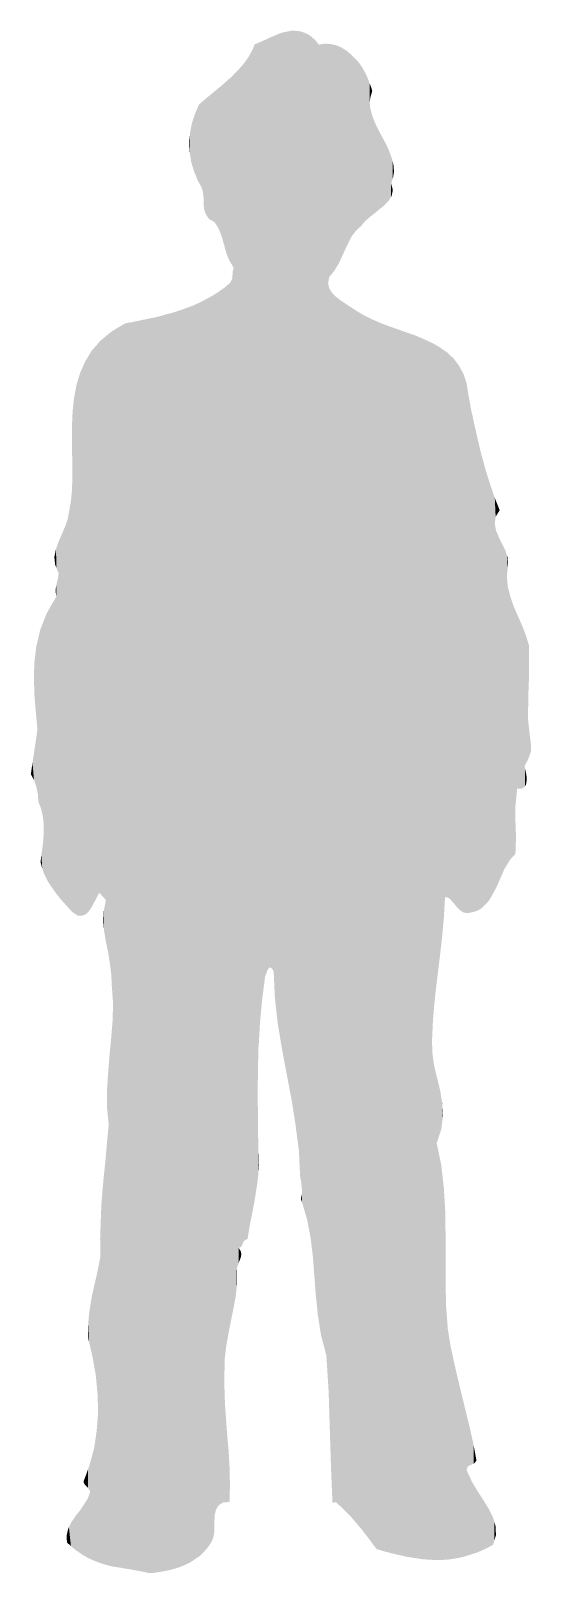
# Model space of a CAD drawing. Extents: x 493 to 546, y -329 to -167.
import ezdxf

# ---------------------------------------------------------------- set-up
doc = ezdxf.new("R2010")
doc.units = 0
doc.layers.get('0').update_dxf_attribs({"linetype": 'CONTINUOUS'})

# ---------------------------------------------------------------- blocks, each defined once
blk = doc.blocks.new('*U0')
for points in [[(517.74, -268.98), (517.52, -168.4), (517.74, -168.31)], [(517.77, -268.74), (517.74, -168.31), (517.77, -168.29)], [(517.74, -268.98), (517.74, -168.31), (517.77, -268.74)], [(518.07, -266.42), (517.77, -168.29), (518.07, -168.16)], [(517.77, -268.74), (517.77, -168.29), (518.07, -266.42)], [(518.13, -266.27), (518.07, -168.16), (518.13, -168.13)], [(518.07, -266.42), (518.07, -168.16), (518.13, -266.27)], [(518.16, -266.2), (518.13, -168.13), (518.16, -168.11)], [(518.13, -266.27), (518.13, -168.13), (518.16, -266.2)], [(518.22, -266.06), (518.16, -168.11), (518.22, -168.09)], [(518.16, -266.2), (518.16, -168.11), (518.22, -266.06)], [(518.28, -265.85), (518.22, -168.09), (518.28, -168.06)], [(518.22, -266.06), (518.22, -168.09), (518.28, -265.85)], [(518.4, -265.64), (518.28, -168.06), (518.4, -168)], [(518.28, -265.85), (518.28, -168.06), (518.4, -265.64)], [(518.49, -265.52), (518.4, -168), (518.49, -167.96)], [(518.4, -265.64), (518.4, -168), (518.49, -265.52)], [(518.61, -265.5), (518.49, -167.96), (518.61, -167.9)], [(518.49, -265.52), (518.49, -167.96), (518.61, -265.5)], [(518.64, -265.49), (518.61, -167.9), (518.64, -167.89)], [(518.61, -265.5), (518.61, -167.9), (518.64, -265.49)], [(518.79, -265.61), (518.64, -167.89), (518.79, -167.83)], [(518.64, -265.49), (518.64, -167.89), (518.79, -265.61)], [(518.97, -265.94), (518.79, -167.83), (518.97, -167.75)], [(518.79, -265.61), (518.79, -167.83), (518.97, -265.94)], [(519.03, -267.3), (518.97, -167.75), (519.03, -167.72)], [(518.97, -265.94), (518.97, -167.75), (519.03, -267.3)], [(519.09, -268.65), (519.03, -167.72), (519.09, -167.7)], [(519.03, -267.3), (519.03, -167.72), (519.09, -268.65)], [(519.39, -271.36), (519.09, -167.7), (519.39, -167.57)], [(519.09, -268.65), (519.09, -167.7), (519.39, -271.36)], [(519.45, -271.72), (519.39, -167.57), (519.45, -167.54)], [(519.39, -271.36), (519.39, -167.57), (519.45, -271.72)], [(519.84, -274.06), (519.45, -167.54), (519.84, -167.41)], [(519.45, -271.72), (519.45, -167.54), (519.84, -274.06)], [(519.9, -274.38), (519.84, -167.41), (519.9, -167.39)], [(519.84, -274.06), (519.84, -167.41), (519.9, -274.38)], [(520.35, -276.77), (519.9, -167.39), (520.35, -167.3)], [(519.9, -274.38), (519.9, -167.39), (520.35, -276.77)], [(520.77, -278.98), (520.35, -167.3), (520.77, -167.21)], [(520.35, -276.77), (520.35, -167.3), (520.77, -278.98)], [(520.77, -278.98), (520.77, -167.21), (520.86, -279.45)], [(520.86, -279.45), (520.77, -167.21), (520.86, -167.21)], [(520.86, -279.45), (520.86, -167.21), (521.22, -281.74)], [(521.22, -281.74), (520.86, -167.21), (521.22, -167.21)], [(521.22, -281.74), (521.22, -167.21), (521.28, -282.13)], [(521.28, -282.13), (521.22, -167.21), (521.28, -167.22)], [(521.28, -282.13), (521.28, -167.22), (521.62, -284.77)], [(521.62, -284.77), (521.28, -167.22), (521.62, -167.24)], [(521.62, -284.77), (521.62, -167.24), (521.65, -285.43)], [(521.65, -285.43), (521.62, -167.24), (521.65, -167.24)], [(521.65, -285.43), (521.65, -167.24), (521.74, -287.36)], [(521.74, -287.36), (521.65, -167.24), (521.74, -167.27)], [(521.74, -287.36), (521.74, -167.27), (521.83, -287.88)], [(521.83, -287.88), (521.74, -167.27), (521.83, -167.29)], [(521.83, -287.88), (521.83, -167.29), (521.86, -288.05)], [(521.86, -288.05), (521.83, -167.29), (521.86, -167.3)], [(521.86, -288.05), (521.86, -167.3), (521.92, -288.65)], [(521.92, -288.65), (521.86, -167.3), (521.92, -167.32)], [(521.92, -288.65), (521.92, -167.32), (521.95, -289.2)], [(521.95, -289.2), (521.92, -167.32), (521.95, -167.33)], [(521.95, -290.17), (521.95, -167.33), (522.07, -290.57)], [(522.07, -290.57), (521.95, -167.33), (522.07, -167.36)], [(522.07, -290.57), (522.07, -167.36), (522.46, -291.87)], [(522.46, -291.87), (522.07, -167.36), (522.46, -167.52)], [(522.46, -291.87), (522.46, -167.52), (522.52, -292.18)], [(522.52, -292.18), (522.46, -167.52), (522.52, -167.54)], [(522.52, -292.18), (522.52, -167.54), (522.85, -293.89)], [(522.85, -293.89), (522.52, -167.54), (522.85, -167.77)], [(522.85, -293.89), (522.85, -167.77), (522.91, -294.39)], [(522.91, -294.39), (522.85, -167.77), (522.91, -167.81)], [(522.91, -294.39), (522.91, -167.81), (523.09, -295.87)], [(523.09, -295.87), (522.91, -167.81), (523.09, -167.97)], [(523.09, -295.87), (523.09, -167.97), (523.24, -297.86)], [(523.24, -297.86), (523.09, -167.97), (523.24, -168.1)], [(523.24, -297.86), (523.24, -168.1), (523.33, -299.06)], [(523.33, -299.06), (523.24, -168.1), (523.33, -168.17)], [(523.33, -299.06), (523.33, -168.17), (523.39, -299.85)], [(523.39, -299.85), (523.33, -168.17), (523.39, -168.25)], [(523.39, -299.85), (523.39, -168.25), (523.6, -301.89)], [(523.6, -301.89), (523.39, -168.25), (523.6, -168.51)], [(516.38, -292.99), (516.29, -170.01), (516.38, -169.85)], [(516.53, -292.18), (516.38, -169.85), (516.53, -169.59)], [(516.38, -292.99), (516.38, -169.85), (516.53, -292.18)], [(516.56, -292.02), (516.53, -169.59), (516.56, -169.53)], [(516.53, -292.18), (516.53, -169.59), (516.56, -292.02)], [(516.74, -291.12), (516.56, -169.53), (516.74, -169.19)], [(516.56, -292.02), (516.56, -169.53), (516.74, -291.12)], [(516.77, -290.97), (516.74, -169.19), (516.77, -169.14)], [(516.74, -291.12), (516.74, -169.19), (516.77, -290.97)], [(516.92, -290.19), (516.77, -169.14), (516.92, -168.74)], [(516.77, -290.97), (516.77, -169.14), (516.92, -290.19)], [(516.95, -290), (516.92, -168.74), (516.95, -168.66)], [(516.92, -290.19), (516.92, -168.74), (516.95, -290)], [(517.07, -289.29), (516.95, -168.66), (517.07, -168.6)], [(516.95, -290), (516.95, -168.66), (517.07, -289.29)], [(517.22, -288.32), (517.07, -168.6), (517.22, -168.53)], [(517.07, -289.29), (517.07, -168.6), (517.22, -288.32)], [(517.28, -287.83), (517.22, -168.53), (517.28, -168.5)], [(517.22, -288.32), (517.22, -168.53), (517.28, -287.83)], [(517.32, -276.29), (517.28, -168.5), (517.32, -168.49)], [(517.28, -278.73), (517.28, -168.5), (517.32, -276.29)], [(517.34, -275.09), (517.32, -168.49), (517.34, -168.47)], [(517.32, -276.29), (517.32, -168.49), (517.34, -275.09)], [(517.37, -273.88), (517.34, -168.47), (517.37, -168.46)], [(517.34, -275.09), (517.34, -168.47), (517.37, -273.88)], [(517.41, -273.38), (517.37, -168.46), (517.41, -168.45)], [(517.37, -273.88), (517.37, -168.46), (517.41, -273.38)], [(517.52, -271.45), (517.41, -168.45), (517.52, -168.4)], [(517.41, -273.38), (517.41, -168.45), (517.52, -271.45)], [(517.52, -271.45), (517.52, -168.4), (517.74, -268.98)], [(523.6, -301.89), (523.6, -168.51), (523.72, -302.67)], [(523.72, -302.67), (523.6, -168.51), (523.72, -168.66)], [(523.93, -304.03), (523.72, -168.66), (523.93, -168.62)], [(523.72, -302.67), (523.72, -168.66), (523.93, -304.03)], [(524.32, -305.53), (523.93, -168.62), (524.32, -168.57)], [(523.93, -304.03), (523.93, -168.62), (524.32, -305.53)], [(524.32, -305.53), (524.32, -168.57), (524.5, -306.22)], [(524.5, -306.22), (524.32, -168.57), (524.5, -168.57)], [(524.5, -306.22), (524.5, -168.57), (524.68, -309.06)], [(524.68, -309.06), (524.5, -168.57), (524.68, -168.58)], [(524.68, -193.68), (524.68, -168.58), (524.74, -193.37)], [(524.74, -193.37), (524.68, -168.58), (524.74, -168.59)], [(524.74, -193.37), (524.74, -168.59), (524.8, -193.05)], [(524.8, -193.05), (524.74, -168.59), (524.8, -168.59)], [(524.8, -193.05), (524.8, -168.59), (524.86, -192.98)], [(524.86, -192.98), (524.8, -168.59), (524.86, -168.59)], [(524.86, -192.98), (524.86, -168.59), (524.92, -192.9)], [(524.92, -192.9), (524.86, -168.59), (524.92, -168.6)], [(524.92, -192.9), (524.92, -168.6), (524.98, -192.82)], [(524.98, -192.82), (524.92, -168.6), (524.98, -168.61)], [(524.98, -192.82), (524.98, -168.61), (525.11, -192.67)], [(525.11, -192.67), (524.98, -168.61), (525.11, -168.63)], [(525.11, -192.67), (525.11, -168.63), (525.13, -192.63)], [(525.13, -192.63), (525.11, -168.63), (525.13, -168.64)], [(525.13, -192.63), (525.13, -168.64), (525.26, -192.48)], [(525.26, -192.48), (525.13, -168.64), (525.26, -168.67)], [(525.26, -192.48), (525.26, -168.67), (525.35, -192.36)], [(525.35, -192.36), (525.26, -168.67), (525.35, -168.68)], [(525.35, -192.36), (525.35, -168.68), (525.41, -192.26)], [(525.41, -192.26), (525.35, -168.68), (525.41, -168.7)], [(525.41, -192.26), (525.41, -168.7), (525.47, -192.17)], [(525.47, -192.17), (525.41, -168.7), (525.47, -168.71)], [(525.47, -192.17), (525.47, -168.71), (525.5, -192.12)], [(525.5, -192.12), (525.47, -168.71), (525.5, -168.72)], [(525.5, -192.12), (525.5, -168.72), (525.56, -192.02)], [(525.56, -192.02), (525.5, -168.72), (525.56, -168.74)], [(525.56, -192.02), (525.56, -168.74), (525.8, -191.64)], [(525.8, -191.64), (525.56, -168.74), (525.8, -168.84)], [(525.8, -191.64), (525.8, -168.84), (526.04, -191.12)], [(526.04, -191.12), (525.8, -168.84), (526.04, -168.94)], [(526.04, -191.12), (526.04, -168.94), (526.07, -191.05)], [(526.07, -191.05), (526.04, -168.94), (526.07, -168.96)], [(526.07, -191.05), (526.07, -168.96), (526.13, -190.92)], [(526.13, -190.92), (526.07, -168.96), (526.13, -168.99)], [(526.13, -190.92), (526.13, -168.99), (526.46, -190.19)], [(526.46, -190.19), (526.13, -168.99), (526.46, -169.2)], [(526.46, -190.19), (526.46, -169.2), (526.61, -189.88)], [(526.61, -189.88), (526.46, -169.2), (526.61, -169.29)], [(526.61, -189.88), (526.61, -169.29), (526.79, -189.5)], [(526.79, -189.5), (526.61, -169.29), (526.79, -169.44)], [(526.79, -189.5), (526.79, -169.44), (527.12, -188.84)], [(527.12, -188.84), (526.79, -169.44), (527.12, -169.71)], [(527.12, -188.84), (527.12, -169.71), (527.15, -188.8)], [(527.15, -188.8), (527.12, -169.71), (527.15, -169.74)], [(527.15, -188.8), (527.15, -169.74), (527.57, -188.24)], [(527.57, -188.24), (527.15, -169.74), (527.57, -170.16)], [(515.09, -298.93), (515, -171.57), (515.09, -171.47)], [(515.12, -297.01), (515.09, -171.47), (515.12, -171.44)], [(515.09, -297.17), (515.09, -171.47), (515.12, -297.01)], [(515.15, -296.87), (515.12, -171.44), (515.15, -171.41)], [(515.12, -297.01), (515.12, -171.44), (515.15, -296.87)], [(515.27, -296.57), (515.15, -171.41), (515.27, -171.27)], [(515.15, -296.87), (515.15, -171.41), (515.27, -296.57)], [(515.3, -296.48), (515.27, -171.27), (515.3, -171.24)], [(515.27, -296.57), (515.27, -171.27), (515.3, -296.48)], [(515.39, -294.89), (515.3, -171.24), (515.39, -171.15)], [(515.3, -294.94), (515.3, -171.24), (515.39, -294.89)], [(515.51, -294.82), (515.39, -171.15), (515.51, -171.01)], [(515.39, -294.89), (515.39, -171.15), (515.51, -294.82)], [(515.57, -294.76), (515.51, -171.01), (515.57, -170.95)], [(515.51, -294.82), (515.51, -171.01), (515.57, -294.76)], [(515.63, -294.7), (515.57, -170.95), (515.63, -170.88)], [(515.57, -294.76), (515.57, -170.95), (515.63, -294.7)], [(515.66, -294.63), (515.63, -170.88), (515.66, -170.85)], [(515.63, -294.7), (515.63, -170.88), (515.66, -294.63)], [(515.69, -294.55), (515.66, -170.85), (515.69, -170.81)], [(515.66, -294.63), (515.66, -170.85), (515.69, -294.55)], [(515.75, -294.4), (515.69, -170.81), (515.75, -170.74)], [(515.69, -294.55), (515.69, -170.81), (515.75, -294.4)], [(515.81, -294.28), (515.75, -170.74), (515.81, -170.66)], [(515.75, -294.4), (515.75, -170.74), (515.81, -294.28)], [(515.9, -294.16), (515.81, -170.66), (515.9, -170.55)], [(515.81, -294.28), (515.81, -170.66), (515.9, -294.16)], [(515.99, -294.09), (515.9, -170.55), (515.99, -170.43)], [(515.9, -294.16), (515.9, -170.55), (515.99, -294.09)], [(516.02, -294.07), (515.99, -170.43), (516.02, -170.39)], [(515.99, -294.09), (515.99, -170.43), (516.02, -294.07)], [(516.23, -293.98), (516.02, -170.39), (516.23, -170.09)], [(516.02, -294.07), (516.02, -170.39), (516.23, -293.98)], [(516.29, -293.58), (516.23, -170.09), (516.29, -170.01)], [(516.23, -293.98), (516.23, -170.09), (516.29, -293.58)], [(516.29, -293.58), (516.29, -170.01), (516.38, -292.99)], [(527.57, -188.24), (527.57, -170.16), (527.66, -188.15)], [(527.66, -188.15), (527.57, -170.16), (527.66, -170.26)], [(527.66, -188.15), (527.66, -170.26), (527.99, -187.84)], [(527.99, -187.84), (527.66, -170.26), (527.99, -170.64)], [(527.99, -187.84), (527.99, -170.64), (528.11, -187.73)], [(528.11, -187.73), (527.99, -170.64), (528.11, -170.82)], [(528.11, -187.73), (528.11, -170.82), (528.2, -187.62)], [(528.2, -187.62), (528.11, -170.82), (528.2, -170.96)], [(528.2, -187.62), (528.2, -170.96), (528.23, -187.59)], [(528.23, -187.59), (528.2, -170.96), (528.23, -171)], [(528.23, -187.59), (528.23, -171), (528.38, -187.41)], [(528.38, -187.41), (528.23, -171), (528.38, -171.26)], [(528.38, -187.41), (528.38, -171.26), (528.44, -187.34)], [(528.44, -187.34), (528.38, -171.26), (528.44, -171.36)], [(528.44, -187.34), (528.44, -171.36), (528.59, -187.16)], [(528.59, -187.16), (528.44, -171.36), (528.59, -171.64)], [(513.28, -188.2), (513.19, -173.21), (513.28, -173.14)], [(513.4, -188.48), (513.28, -173.14), (513.4, -173.04)], [(513.28, -188.2), (513.28, -173.14), (513.4, -188.48)], [(513.58, -189.02), (513.4, -173.04), (513.58, -172.88)], [(513.4, -188.48), (513.4, -173.04), (513.58, -189.02)], [(513.61, -189.13), (513.58, -172.88), (513.61, -172.85)], [(513.58, -189.02), (513.58, -172.88), (513.61, -189.13)], [(513.7, -189.48), (513.61, -172.85), (513.7, -172.78)], [(513.61, -189.13), (513.61, -172.85), (513.7, -189.48)], [(513.74, -189.59), (513.7, -172.78), (513.74, -172.75)], [(513.7, -189.48), (513.7, -172.78), (513.74, -189.59)], [(513.8, -189.82), (513.74, -172.75), (513.8, -172.69)], [(513.74, -189.59), (513.74, -172.75), (513.8, -189.82)], [(513.83, -189.94), (513.8, -172.69), (513.83, -172.67)], [(513.8, -189.82), (513.8, -172.69), (513.83, -189.94)], [(513.85, -190.05), (513.83, -172.67), (513.85, -172.64)], [(513.83, -189.94), (513.83, -172.67), (513.85, -190.05)], [(513.89, -190.16), (513.85, -172.64), (513.89, -172.61)], [(513.85, -190.05), (513.85, -172.64), (513.89, -190.16)], [(513.98, -190.45), (513.89, -172.61), (513.98, -172.53)], [(513.89, -190.16), (513.89, -172.61), (513.98, -190.45)], [(514.07, -190.74), (513.98, -172.53), (514.07, -172.44)], [(513.98, -190.45), (513.98, -172.53), (514.07, -190.74)], [(514.1, -190.81), (514.07, -172.44), (514.1, -172.41)], [(514.07, -190.74), (514.07, -172.44), (514.1, -190.81)], [(514.13, -190.88), (514.1, -172.41), (514.13, -172.39)], [(514.1, -190.81), (514.1, -172.41), (514.13, -190.88)], [(514.22, -191.09), (514.13, -172.39), (514.22, -172.31)], [(514.13, -190.88), (514.13, -172.39), (514.22, -191.09)], [(514.25, -191.16), (514.22, -172.31), (514.25, -172.28)], [(514.22, -191.09), (514.22, -172.31), (514.25, -191.16)], [(514.34, -191.37), (514.25, -172.28), (514.34, -172.21)], [(514.25, -191.16), (514.25, -172.28), (514.34, -191.37)], [(514.37, -191.42), (514.34, -172.21), (514.37, -172.18)], [(514.34, -191.37), (514.34, -172.21), (514.37, -191.42)], [(514.43, -191.52), (514.37, -172.18), (514.43, -172.13)], [(514.37, -191.42), (514.37, -172.18), (514.43, -191.52)], [(514.49, -191.61), (514.43, -172.13), (514.49, -172.08)], [(514.43, -191.52), (514.43, -172.13), (514.49, -191.61)], [(514.55, -191.71), (514.49, -172.08), (514.55, -172.03)], [(514.49, -191.61), (514.49, -172.08), (514.55, -191.71)], [(514.61, -191.81), (514.55, -172.03), (514.61, -171.96)], [(514.55, -191.71), (514.55, -172.03), (514.61, -191.81)], [(514.64, -191.86), (514.61, -171.96), (514.64, -171.94)], [(514.61, -191.81), (514.61, -171.96), (514.64, -191.86)], [(514.67, -191.91), (514.64, -171.94), (514.67, -171.91)], [(514.64, -191.86), (514.64, -171.94), (514.67, -191.91)], [(514.76, -192.06), (514.67, -171.91), (514.76, -171.81)], [(514.67, -191.91), (514.67, -171.91), (514.76, -192.06)], [(514.94, -300.21), (514.76, -171.81), (514.94, -171.63)], [(514.76, -301.2), (514.76, -171.81), (514.94, -300.21)], [(515, -299.87), (514.94, -171.63), (515, -171.57)], [(514.94, -300.21), (514.94, -171.63), (515, -299.87)], [(515, -299.87), (515, -171.57), (515.09, -298.93)], [(528.59, -187.16), (528.59, -171.64), (528.63, -187.13)], [(528.63, -187.13), (528.59, -171.64), (528.63, -171.69)], [(528.63, -187.13), (528.63, -171.69), (528.71, -187.05)], [(528.71, -187.05), (528.63, -171.69), (528.71, -171.89)], [(528.71, -187.05), (528.71, -171.89), (528.78, -187)], [(528.78, -187), (528.71, -171.89), (528.78, -172.03)], [(528.78, -187), (528.78, -172.03), (528.93, -186.88)], [(528.93, -186.88), (528.78, -172.03), (528.93, -172.39)], [(528.93, -186.88), (528.93, -172.39), (529.05, -186.77)], [(529.05, -186.77), (528.93, -172.39), (529.05, -172.75)], [(529.05, -174.7), (529.05, -172.75), (529.11, -174.32)], [(529.11, -174.32), (529.05, -172.75), (529.11, -172.89)], [(529.11, -174.32), (529.11, -172.89), (529.14, -174.13)], [(529.14, -174.13), (529.11, -172.89), (529.14, -172.96)], [(529.14, -174.13), (529.14, -172.96), (529.2, -173.93)], [(529.2, -173.93), (529.14, -172.96), (529.2, -173.11)], [(529.2, -173.93), (529.2, -173.11), (529.23, -173.83)], [(529.23, -173.83), (529.2, -173.11), (529.23, -173.21)], [(511.36, -183.55), (511.24, -174.84), (511.36, -174.74)], [(511.54, -184.12), (511.36, -174.74), (511.54, -174.58)], [(511.36, -183.55), (511.36, -174.74), (511.54, -184.12)], [(511.6, -184.72), (511.54, -174.58), (511.6, -174.53)], [(511.54, -184.12), (511.54, -174.58), (511.6, -184.72)], [(511.66, -185.92), (511.6, -174.53), (511.66, -174.48)], [(511.6, -185.35), (511.6, -174.53), (511.66, -185.92)], [(511.84, -186.47), (511.66, -174.48), (511.84, -174.32)], [(511.66, -185.92), (511.66, -174.48), (511.84, -186.47)], [(511.87, -186.51), (511.84, -174.32), (511.87, -174.3)], [(511.84, -186.47), (511.84, -174.32), (511.87, -186.51)], [(511.96, -186.64), (511.87, -174.3), (511.96, -174.22)], [(511.87, -186.51), (511.87, -174.3), (511.96, -186.64)], [(512.17, -186.95), (511.96, -174.22), (512.17, -174.05)], [(511.96, -186.64), (511.96, -174.22), (512.17, -186.95)], [(512.29, -187.02), (512.17, -174.05), (512.29, -173.96)], [(512.17, -186.95), (512.17, -174.05), (512.29, -187.02)], [(512.41, -187.09), (512.29, -173.96), (512.41, -173.86)], [(512.29, -187.02), (512.29, -173.96), (512.41, -187.09)], [(512.53, -187.16), (512.41, -173.86), (512.53, -173.76)], [(512.41, -187.09), (512.41, -173.86), (512.53, -187.16)], [(512.56, -187.18), (512.53, -173.76), (512.56, -173.73)], [(512.53, -187.16), (512.53, -173.76), (512.56, -187.18)], [(512.71, -187.27), (512.56, -173.73), (512.71, -173.6)], [(512.56, -187.18), (512.56, -173.73), (512.71, -187.27)], [(512.74, -187.29), (512.71, -173.6), (512.74, -173.58)], [(512.71, -187.27), (512.71, -173.6), (512.74, -187.29)], [(512.77, -187.31), (512.74, -173.58), (512.77, -173.55)], [(512.74, -187.29), (512.74, -173.58), (512.77, -187.31)], [(512.83, -187.4), (512.77, -173.55), (512.83, -173.5)], [(512.77, -187.31), (512.77, -173.55), (512.83, -187.4)], [(512.89, -187.49), (512.83, -173.5), (512.89, -173.45)], [(512.83, -187.4), (512.83, -173.5), (512.89, -187.49)], [(513.16, -187.91), (512.89, -173.45), (513.16, -173.23)], [(512.89, -187.49), (512.89, -173.45), (513.16, -187.91)], [(513.19, -187.98), (513.16, -173.23), (513.19, -173.21)], [(513.16, -187.91), (513.16, -173.23), (513.19, -187.98)], [(513.19, -187.98), (513.19, -173.21), (513.28, -188.2)], [(529.05, -186.77), (529.05, -174.7), (529.11, -186.72)], [(529.11, -186.72), (529.05, -174.7), (529.11, -175.3)], [(529.23, -173.83), (529.23, -173.21), (529.26, -173.73)], [(529.26, -173.73), (529.23, -173.21), (529.26, -173.32)], [(529.26, -173.73), (529.26, -173.32), (529.29, -173.63)], [(529.29, -173.63), (529.26, -173.32), (529.29, -173.42)], [(529.29, -173.63), (529.29, -173.42), (529.32, -173.53)], [(510.61, -181.98), (510.52, -176.48), (510.61, -176.21)], [(510.7, -182.2), (510.61, -176.21), (510.7, -175.94)], [(510.61, -181.98), (510.61, -176.21), (510.7, -182.2)], [(510.82, -182.49), (510.7, -175.94), (510.82, -175.65)], [(510.7, -182.2), (510.7, -175.94), (510.82, -182.49)], [(511.03, -183.01), (510.82, -175.65), (511.03, -175.16)], [(510.82, -182.49), (510.82, -175.65), (511.03, -183.01)], [(511.12, -183.15), (511.03, -175.16), (511.12, -174.94)], [(511.03, -183.01), (511.03, -175.16), (511.12, -183.15)], [(511.18, -183.25), (511.12, -174.94), (511.18, -174.89)], [(511.12, -183.15), (511.12, -174.94), (511.18, -183.25)], [(511.24, -183.35), (511.18, -174.89), (511.24, -174.84)], [(511.18, -183.25), (511.18, -174.89), (511.24, -183.35)], [(511.24, -183.35), (511.24, -174.84), (511.36, -183.55)], [(529.11, -186.72), (529.11, -175.3), (529.14, -186.7)], [(529.14, -186.7), (529.11, -175.3), (529.14, -175.43)], [(529.14, -186.7), (529.14, -175.43), (529.2, -186.65)], [(529.2, -186.65), (529.14, -175.43), (529.2, -175.67)], [(529.2, -186.65), (529.2, -175.67), (529.23, -186.62)], [(529.23, -186.62), (529.2, -175.67), (529.23, -175.79)], [(529.23, -186.62), (529.23, -175.79), (529.26, -186.6)], [(529.26, -186.6), (529.23, -175.79), (529.26, -175.91)], [(529.26, -186.6), (529.26, -175.91), (529.29, -186.57)], [(529.29, -186.57), (529.26, -175.91), (529.29, -176)], [(529.29, -186.57), (529.29, -176), (529.32, -186.55)], [(529.32, -186.55), (529.29, -176), (529.32, -176.09)], [(529.32, -186.55), (529.32, -176.09), (529.47, -186.43)], [(529.47, -186.43), (529.32, -176.09), (529.47, -176.54)], [(510.18, -180.17), (510.16, -178.26), (510.18, -177.92)], [(510.31, -180.99), (510.18, -177.92), (510.31, -177.26)], [(510.18, -180.17), (510.18, -177.92), (510.31, -180.99)], [(510.37, -181.19), (510.31, -177.26), (510.37, -176.93)], [(510.31, -180.99), (510.31, -177.26), (510.37, -181.19)], [(510.52, -181.69), (510.37, -176.93), (510.52, -176.48)], [(510.37, -181.19), (510.37, -176.93), (510.52, -181.69)], [(510.52, -181.69), (510.52, -176.48), (510.61, -181.98)], [(529.47, -186.43), (529.47, -176.54), (529.74, -186.21)], [(529.74, -186.21), (529.47, -176.54), (529.74, -177.14)], [(529.74, -186.21), (529.74, -177.14), (529.77, -186.18)], [(529.77, -186.18), (529.74, -177.14), (529.77, -177.2)], [(529.77, -186.18), (529.77, -177.2), (529.83, -186.13)], [(529.83, -186.13), (529.77, -177.2), (529.83, -177.32)], [(529.83, -186.13), (529.83, -177.32), (530.04, -185.96)], [(530.04, -185.96), (529.83, -177.32), (530.04, -177.74)], [(530.04, -185.96), (530.04, -177.74), (530.19, -185.84)], [(530.19, -185.84), (530.04, -177.74), (530.19, -178.03)], [(530.19, -185.84), (530.19, -178.03), (530.37, -185.7)], [(530.37, -185.7), (530.19, -178.03), (530.37, -178.37)], [(510.16, -179.97), (510.09, -178.94), (510.16, -178.26)], [(510.16, -179.97), (510.16, -178.26), (510.18, -180.17)], [(530.37, -185.7), (530.37, -178.37), (530.46, -185.62)], [(530.46, -185.62), (530.37, -178.37), (530.46, -178.54)], [(530.46, -185.62), (530.46, -178.54), (530.58, -185.51)], [(530.58, -185.51), (530.46, -178.54), (530.58, -178.75)], [(530.58, -185.51), (530.58, -178.75), (530.7, -185.4)], [(530.7, -185.4), (530.58, -178.75), (530.7, -178.97)], [(530.7, -185.4), (530.7, -178.97), (531, -185.11)], [(531, -185.11), (530.7, -178.97), (531, -179.58)], [(531, -185.11), (531, -179.58), (531.12, -184.92)], [(531.12, -184.92), (531, -179.58), (531.12, -179.89)], [(531.12, -184.92), (531.12, -179.89), (531.24, -184.73)], [(531.24, -184.73), (531.12, -179.89), (531.24, -180.21)], [(531.24, -184.73), (531.24, -180.21), (531.3, -184.63)], [(531.3, -184.63), (531.24, -180.21), (531.3, -180.38)], [(531.3, -183.22), (531.3, -180.38), (531.36, -183.04)], [(531.36, -183.04), (531.3, -180.38), (531.36, -180.55)], [(531.36, -183.04), (531.36, -180.55), (531.39, -182.96)], [(531.39, -182.96), (531.36, -180.55), (531.39, -180.64)], [(531.39, -182.96), (531.39, -180.64), (531.45, -182.79)], [(531.45, -182.79), (531.39, -180.64), (531.45, -180.81)], [(531.45, -182.79), (531.45, -180.81), (531.48, -182.7)], [(531.48, -182.7), (531.45, -180.81), (531.48, -180.96)], [(531.48, -182.7), (531.48, -180.96), (531.51, -182.61)], [(531.51, -182.61), (531.48, -180.96), (531.51, -181.11)], [(531.51, -182.61), (531.51, -181.11), (531.57, -182.21)], [(531.57, -182.21), (531.51, -181.11), (531.57, -181.41)], [(531.57, -182.21), (531.57, -181.41), (531.6, -182.01)], [(531.3, -184.63), (531.3, -183.22), (531.36, -184.54)], [(531.36, -184.54), (531.3, -183.22), (531.36, -183.45)], [(531.36, -184.54), (531.36, -183.45), (531.39, -184.38)], [(531.39, -184.38), (531.36, -183.45), (531.39, -183.56)], [(531.39, -184.38), (531.39, -183.56), (531.45, -184.07)], [(531.45, -184.07), (531.39, -183.56), (531.45, -183.79)], [(531.45, -184.07), (531.45, -183.79), (531.48, -183.91)], [(514.67, -301.64), (514.64, -192.84), (514.67, -192.45)], [(514.76, -301.2), (514.67, -192.45), (514.76, -192.06)], [(514.67, -301.64), (514.67, -192.45), (514.76, -301.2)], [(513.74, -321.64), (513.7, -194.22), (513.74, -194.2)], [(513.8, -321.63), (513.74, -194.2), (513.8, -194.16)], [(513.74, -321.64), (513.74, -194.2), (513.8, -321.63)], [(513.83, -306.61), (513.8, -194.16), (513.83, -194.14)], [(513.8, -307.88), (513.8, -194.16), (513.83, -306.61)], [(513.85, -306.35), (513.83, -194.14), (513.85, -194.11)], [(513.83, -306.61), (513.83, -194.14), (513.85, -306.35)], [(513.89, -306.07), (513.85, -194.11), (513.89, -194.08)], [(513.85, -306.35), (513.85, -194.11), (513.89, -306.07)], [(513.98, -305.26), (513.89, -194.08), (513.98, -194.01)], [(513.89, -306.07), (513.89, -194.08), (513.98, -305.26)], [(514.07, -304.75), (513.98, -194.01), (514.07, -193.93)], [(513.98, -305.26), (513.98, -194.01), (514.07, -304.75)], [(514.1, -304.58), (514.07, -193.93), (514.1, -193.91)], [(514.07, -304.75), (514.07, -193.93), (514.1, -304.58)], [(514.13, -304.41), (514.1, -193.91), (514.13, -193.88)], [(514.1, -304.58), (514.1, -193.91), (514.13, -304.41)], [(514.22, -303.91), (514.13, -193.88), (514.22, -193.8)], [(514.13, -304.41), (514.13, -193.88), (514.22, -303.91)], [(514.25, -303.75), (514.22, -193.8), (514.25, -193.78)], [(514.22, -303.91), (514.22, -193.8), (514.25, -303.75)], [(514.34, -303.29), (514.25, -193.78), (514.34, -193.7)], [(514.25, -303.75), (514.25, -193.78), (514.34, -303.29)], [(514.37, -303.14), (514.34, -193.7), (514.37, -193.68)], [(514.34, -303.29), (514.34, -193.7), (514.37, -303.14)], [(514.43, -302.83), (514.37, -193.68), (514.43, -193.62)], [(514.37, -303.14), (514.37, -193.68), (514.43, -302.83)], [(514.49, -302.52), (514.43, -193.62), (514.49, -193.48)], [(514.43, -302.83), (514.43, -193.62), (514.49, -302.52)], [(514.55, -302.23), (514.49, -193.48), (514.55, -193.34)], [(514.49, -302.52), (514.49, -193.48), (514.55, -302.23)], [(514.61, -301.93), (514.55, -193.34), (514.61, -193.2)], [(514.55, -302.23), (514.55, -193.34), (514.61, -301.93)], [(514.64, -301.79), (514.61, -193.2), (514.64, -192.84)], [(514.61, -301.93), (514.61, -193.2), (514.64, -301.79)], [(514.64, -301.79), (514.64, -192.84), (514.67, -301.64)], [(524.68, -309.06), (524.68, -193.68), (524.74, -310.01)], [(524.74, -310.01), (524.68, -193.68), (524.74, -193.96)], [(524.74, -310.01), (524.74, -193.96), (524.8, -311.97)], [(524.8, -311.97), (524.74, -193.96), (524.8, -194.23)], [(511.03, -327.37), (510.82, -195.89), (511.03, -195.8)], [(511.12, -327.31), (511.03, -195.8), (511.12, -195.76)], [(511.03, -327.37), (511.03, -195.8), (511.12, -327.31)], [(511.18, -327.26), (511.12, -195.76), (511.18, -195.73)], [(511.12, -327.31), (511.12, -195.76), (511.18, -327.26)], [(511.24, -327.22), (511.18, -195.73), (511.24, -195.7)], [(511.18, -327.26), (511.18, -195.73), (511.24, -327.22)], [(511.36, -327.1), (511.24, -195.7), (511.36, -195.64)], [(511.24, -327.22), (511.24, -195.7), (511.36, -327.1)], [(511.54, -326.92), (511.36, -195.64), (511.54, -195.54)], [(511.36, -327.1), (511.36, -195.64), (511.54, -326.92)], [(511.6, -326.86), (511.54, -195.54), (511.6, -195.51)], [(511.54, -326.92), (511.54, -195.54), (511.6, -326.86)], [(511.66, -326.8), (511.6, -195.51), (511.66, -195.48)], [(511.6, -326.86), (511.6, -195.51), (511.66, -326.8)], [(511.84, -326.6), (511.66, -195.48), (511.84, -195.38)], [(511.66, -326.8), (511.66, -195.48), (511.84, -326.6)], [(511.87, -326.57), (511.84, -195.38), (511.87, -195.37)], [(511.84, -326.6), (511.84, -195.38), (511.87, -326.57)], [(511.96, -326.47), (511.87, -195.37), (511.96, -195.32)], [(511.87, -326.57), (511.87, -195.37), (511.96, -326.47)], [(512.17, -326.18), (511.96, -195.32), (512.17, -195.21)], [(511.96, -326.47), (511.96, -195.32), (512.17, -326.18)], [(512.29, -326.02), (512.17, -195.21), (512.29, -195.14)], [(512.17, -326.18), (512.17, -195.21), (512.29, -326.02)], [(512.41, -325.79), (512.29, -195.14), (512.41, -195.07)], [(512.29, -326.02), (512.29, -195.14), (512.41, -325.79)], [(512.53, -325.56), (512.41, -195.07), (512.53, -195.01)], [(512.41, -325.79), (512.41, -195.07), (512.53, -325.56)], [(512.56, -325.51), (512.53, -195.01), (512.56, -194.99)], [(512.53, -325.56), (512.53, -195.01), (512.56, -325.51)], [(512.71, -324.96), (512.56, -194.99), (512.71, -194.89)], [(512.56, -325.51), (512.56, -194.99), (512.71, -324.96)], [(512.74, -324.33), (512.71, -194.89), (512.74, -194.87)], [(512.71, -324.96), (512.71, -194.89), (512.74, -324.33)], [(512.77, -323.01), (512.74, -194.87), (512.77, -194.85)], [(512.74, -323.64), (512.74, -194.87), (512.77, -323.01)], [(512.83, -322.73), (512.77, -194.85), (512.83, -194.82)], [(512.77, -323.01), (512.77, -194.85), (512.83, -322.73)], [(512.89, -322.44), (512.83, -194.82), (512.89, -194.78)], [(512.83, -322.73), (512.83, -194.82), (512.89, -322.44)], [(513.16, -321.96), (512.89, -194.78), (513.16, -194.61)], [(512.89, -322.44), (512.89, -194.78), (513.16, -321.96)], [(513.19, -321.94), (513.16, -194.61), (513.19, -194.59)], [(513.16, -321.96), (513.16, -194.61), (513.19, -321.94)], [(513.28, -321.88), (513.19, -194.59), (513.28, -194.52)], [(513.19, -321.94), (513.19, -194.59), (513.28, -321.88)], [(513.4, -321.8), (513.28, -194.52), (513.4, -194.44)], [(513.28, -321.88), (513.28, -194.52), (513.4, -321.8)], [(513.58, -321.67), (513.4, -194.44), (513.58, -194.31)], [(513.4, -321.8), (513.4, -194.44), (513.58, -321.67)], [(513.61, -321.65), (513.58, -194.31), (513.61, -194.29)], [(513.58, -321.67), (513.58, -194.31), (513.61, -321.65)], [(513.7, -321.64), (513.61, -194.29), (513.7, -194.22)], [(513.61, -321.65), (513.61, -194.29), (513.7, -321.64)], [(513.7, -321.64), (513.7, -194.22), (513.74, -321.64)], [(524.8, -311.97), (524.8, -194.23), (524.86, -313.89)], [(524.86, -313.89), (524.8, -194.23), (524.86, -194.32)], [(524.86, -313.89), (524.86, -194.32), (524.92, -315.83)], [(524.92, -315.83), (524.86, -194.32), (524.92, -194.42)], [(524.92, -315.83), (524.92, -194.42), (524.98, -317.77)], [(524.98, -317.77), (524.92, -194.42), (524.98, -194.51)], [(524.98, -317.77), (524.98, -194.51), (525.11, -320.89)], [(525.11, -320.89), (524.98, -194.51), (525.11, -194.71)], [(525.11, -320.89), (525.11, -194.71), (525.13, -321.65)], [(525.13, -321.65), (525.11, -194.71), (525.13, -194.74)], [(525.13, -321.65), (525.13, -194.74), (525.26, -321.65)], [(525.26, -321.65), (525.13, -194.74), (525.26, -194.86)], [(525.26, -321.65), (525.26, -194.86), (525.35, -321.65)], [(525.35, -321.65), (525.26, -194.86), (525.35, -194.95)], [(525.35, -321.65), (525.35, -194.95), (525.41, -321.63)], [(525.41, -321.63), (525.35, -194.95), (525.41, -195.01)], [(525.41, -321.63), (525.41, -195.01), (525.47, -321.56)], [(525.47, -321.56), (525.41, -195.01), (525.47, -195.07)], [(525.47, -321.56), (525.47, -195.07), (525.5, -321.59)], [(525.5, -321.59), (525.47, -195.07), (525.5, -195.1)], [(525.5, -321.59), (525.5, -195.1), (525.56, -321.65)], [(525.56, -321.65), (525.5, -195.1), (525.56, -195.16)], [(525.56, -321.65), (525.56, -195.16), (525.8, -321.88)], [(525.8, -321.88), (525.56, -195.16), (525.8, -195.34)], [(525.8, -321.88), (525.8, -195.34), (526.04, -322.11)], [(526.04, -322.11), (525.8, -195.34), (526.04, -195.53)], [(526.04, -322.11), (526.04, -195.53), (526.07, -322.14)], [(526.07, -322.14), (526.04, -195.53), (526.07, -195.55)], [(526.07, -322.14), (526.07, -195.55), (526.13, -322.19)], [(526.13, -322.19), (526.07, -195.55), (526.13, -195.59)], [(526.13, -322.19), (526.13, -195.59), (526.46, -322.51)], [(526.46, -322.51), (526.13, -195.59), (526.46, -195.81)], [(526.46, -322.51), (526.46, -195.81), (526.61, -322.65)], [(526.61, -322.65), (526.46, -195.81), (526.61, -195.91)], [(505.94, -329.06), (505.52, -197.48), (505.94, -197.39)], [(506.24, -329.03), (505.94, -197.39), (506.24, -197.33)], [(505.94, -329.06), (505.94, -197.39), (506.24, -329.03)], [(506.33, -329.03), (506.24, -197.33), (506.33, -197.31)], [(506.24, -329.03), (506.24, -197.33), (506.33, -329.03)], [(506.73, -328.97), (506.33, -197.31), (506.73, -197.23)], [(506.33, -329.03), (506.33, -197.31), (506.73, -328.97)], [(506.97, -328.93), (506.73, -197.23), (506.97, -197.17)], [(506.73, -328.97), (506.73, -197.23), (506.97, -328.93)], [(507.15, -328.9), (506.97, -197.17), (507.15, -197.12)], [(506.97, -328.93), (506.97, -197.17), (507.15, -328.9)], [(507.6, -328.82), (507.15, -197.12), (507.6, -196.98)], [(507.15, -328.9), (507.15, -197.12), (507.6, -328.82)], [(507.66, -328.8), (507.6, -196.98), (507.66, -196.96)], [(507.6, -328.82), (507.6, -196.98), (507.66, -328.8)], [(508.05, -328.73), (507.66, -196.96), (508.05, -196.87)], [(507.66, -328.8), (507.66, -196.96), (508.05, -328.73)], [(508.38, -328.64), (508.05, -196.87), (508.38, -196.78)], [(508.05, -328.73), (508.05, -196.87), (508.38, -328.64)], [(508.53, -328.6), (508.38, -196.78), (508.53, -196.73)], [(508.38, -328.64), (508.38, -196.78), (508.53, -328.6)], [(509.01, -328.45), (508.53, -196.73), (509.01, -196.57)], [(508.53, -328.6), (508.53, -196.73), (509.01, -328.45)], [(509.1, -328.42), (509.01, -196.57), (509.1, -196.54)], [(509.01, -328.45), (509.01, -196.57), (509.1, -328.42)], [(509.46, -328.27), (509.1, -196.54), (509.46, -196.42)], [(509.1, -328.42), (509.1, -196.54), (509.46, -328.27)], [(509.79, -328.13), (509.46, -196.42), (509.79, -196.3)], [(509.46, -328.27), (509.46, -196.42), (509.79, -328.13)], [(509.94, -328.06), (509.79, -196.3), (509.94, -196.25)], [(509.79, -328.13), (509.79, -196.3), (509.94, -328.06)], [(510.09, -327.98), (509.94, -196.25), (510.09, -196.19)], [(509.94, -328.06), (509.94, -196.25), (510.09, -327.98)], [(510.16, -327.94), (510.09, -196.19), (510.16, -196.17)], [(510.09, -327.98), (510.09, -196.19), (510.16, -327.94)], [(510.18, -327.93), (510.16, -196.17), (510.18, -196.16)], [(510.16, -327.94), (510.16, -196.17), (510.18, -327.93)], [(510.31, -327.86), (510.18, -196.16), (510.31, -196.11)], [(510.18, -327.93), (510.18, -196.16), (510.31, -327.86)], [(510.37, -327.82), (510.31, -196.11), (510.37, -196.09)], [(510.31, -327.86), (510.31, -196.11), (510.37, -327.82)], [(510.52, -327.72), (510.37, -196.09), (510.52, -196.03)], [(510.37, -327.82), (510.37, -196.09), (510.52, -327.72)], [(510.61, -327.66), (510.52, -196.03), (510.61, -195.99)], [(510.52, -327.72), (510.52, -196.03), (510.61, -327.66)], [(510.7, -327.6), (510.61, -195.99), (510.7, -195.95)], [(510.61, -327.66), (510.61, -195.99), (510.7, -327.6)], [(510.82, -327.52), (510.7, -195.95), (510.82, -195.89)], [(510.7, -327.6), (510.7, -195.95), (510.82, -327.52)], [(510.82, -327.52), (510.82, -195.89), (511.03, -327.37)], [(526.61, -322.65), (526.61, -195.91), (526.79, -322.84)], [(526.79, -322.84), (526.61, -195.91), (526.79, -196.03)], [(526.79, -322.84), (526.79, -196.03), (527.12, -323.19)], [(527.12, -323.19), (526.79, -196.03), (527.12, -196.24)], [(527.12, -323.19), (527.12, -196.24), (527.15, -323.22)], [(527.15, -323.22), (527.12, -196.24), (527.15, -196.26)], [(527.15, -323.22), (527.15, -196.26), (527.57, -323.71)], [(527.57, -323.71), (527.15, -196.26), (527.57, -196.54)], [(527.57, -323.71), (527.57, -196.54), (527.66, -323.82)], [(527.66, -323.82), (527.57, -196.54), (527.66, -196.6)], [(527.66, -323.82), (527.66, -196.6), (527.99, -324.21)], [(527.99, -324.21), (527.66, -196.6), (527.99, -196.79)], [(527.99, -324.21), (527.99, -196.79), (528.11, -324.35)], [(528.11, -324.35), (527.99, -196.79), (528.11, -196.86)], [(528.11, -324.35), (528.11, -196.86), (528.2, -324.45)], [(528.2, -324.45), (528.11, -196.86), (528.2, -196.92)], [(528.2, -324.45), (528.2, -196.92), (528.23, -324.49)], [(528.23, -324.49), (528.2, -196.92), (528.23, -196.94)], [(528.23, -324.49), (528.23, -196.94), (528.38, -324.69)], [(528.38, -324.69), (528.23, -196.94), (528.38, -197.02)], [(528.38, -324.69), (528.38, -197.02), (528.44, -324.76)], [(528.44, -324.76), (528.38, -197.02), (528.44, -197.05)], [(528.44, -324.76), (528.44, -197.05), (528.59, -324.96)], [(528.59, -324.96), (528.44, -197.05), (528.59, -197.13)], [(528.59, -324.96), (528.59, -197.13), (528.63, -325)], [(528.63, -325), (528.59, -197.13), (528.63, -197.14)], [(528.63, -325), (528.63, -197.14), (528.71, -325.11)], [(528.71, -325.11), (528.63, -197.14), (528.71, -197.19)], [(528.71, -325.11), (528.71, -197.19), (528.78, -325.2)], [(528.78, -325.2), (528.71, -197.19), (528.78, -197.22)], [(528.78, -325.2), (528.78, -197.22), (528.93, -325.4)], [(528.93, -325.4), (528.78, -197.22), (528.93, -197.3)], [(528.93, -325.4), (528.93, -197.3), (529.05, -325.56)], [(529.05, -325.56), (528.93, -197.3), (529.05, -197.35)], [(529.05, -325.56), (529.05, -197.35), (529.11, -325.64)], [(529.11, -325.64), (529.05, -197.35), (529.11, -197.39)], [(529.11, -325.64), (529.11, -197.39), (529.14, -325.68)], [(529.14, -325.68), (529.11, -197.39), (529.14, -197.4)], [(529.14, -325.68), (529.14, -197.4), (529.2, -325.77)], [(529.2, -325.77), (529.14, -197.4), (529.2, -197.43)], [(529.2, -325.77), (529.2, -197.43), (529.23, -325.81)], [(529.23, -325.81), (529.2, -197.43), (529.23, -197.45)], [(529.23, -325.81), (529.23, -197.45), (529.26, -325.85)], [(529.26, -325.85), (529.23, -197.45), (529.26, -197.46)], [(501.58, -263.9), (501.46, -199.16), (501.58, -199.06)], [(501.64, -264.29), (501.58, -199.06), (501.64, -199.01)], [(501.58, -263.9), (501.58, -199.06), (501.64, -264.29)], [(501.73, -264.87), (501.64, -199.01), (501.73, -198.94)], [(501.64, -264.29), (501.64, -199.01), (501.73, -264.87)], [(501.76, -265.07), (501.73, -198.94), (501.76, -198.91)], [(501.73, -264.87), (501.73, -198.94), (501.76, -265.07)], [(501.91, -266.27), (501.76, -198.91), (501.91, -198.79)], [(501.76, -265.07), (501.76, -198.91), (501.91, -266.27)], [(501.97, -267.51), (501.91, -198.79), (501.97, -198.74)], [(501.91, -266.27), (501.91, -198.79), (501.97, -267.51)], [(502.06, -268.76), (501.97, -198.74), (502.06, -198.68)], [(501.97, -267.51), (501.97, -198.74), (502.06, -268.76)], [(502.09, -269.16), (502.06, -198.68), (502.09, -198.67)], [(502.06, -268.76), (502.06, -198.68), (502.09, -269.16)], [(502.63, -328.45), (502.09, -198.67), (502.63, -198.34)], [(502.09, -328.36), (502.09, -198.67), (502.63, -328.45)], [(503.18, -328.54), (502.63, -198.34), (503.18, -198.02)], [(502.63, -328.45), (502.63, -198.34), (503.18, -328.54)], [(503.39, -328.58), (503.18, -198.02), (503.39, -197.9)], [(503.18, -328.54), (503.18, -198.02), (503.39, -328.58)], [(503.72, -328.63), (503.39, -197.9), (503.72, -197.84)], [(503.39, -328.58), (503.39, -197.9), (503.72, -328.63)], [(504.08, -328.69), (503.72, -197.84), (504.08, -197.78)], [(503.72, -328.63), (503.72, -197.84), (504.08, -328.69)], [(504.26, -328.73), (504.08, -197.78), (504.26, -197.74)], [(504.08, -328.69), (504.08, -197.78), (504.26, -328.73)], [(504.8, -328.82), (504.26, -197.74), (504.8, -197.63)], [(504.26, -328.73), (504.26, -197.74), (504.8, -328.82)], [(505.37, -328.93), (504.8, -197.63), (505.37, -197.51)], [(504.8, -328.82), (504.8, -197.63), (505.37, -328.93)], [(505.52, -328.97), (505.37, -197.51), (505.52, -197.48)], [(505.37, -328.93), (505.37, -197.51), (505.52, -328.97)], [(505.52, -328.97), (505.52, -197.48), (505.94, -329.06)], [(529.26, -325.85), (529.26, -197.46), (529.29, -325.89)], [(529.29, -325.89), (529.26, -197.46), (529.29, -197.48)], [(529.29, -325.89), (529.29, -197.48), (529.32, -325.93)], [(529.32, -325.93), (529.29, -197.48), (529.32, -197.49)], [(529.32, -325.93), (529.32, -197.49), (529.47, -326.13)], [(529.47, -326.13), (529.32, -197.49), (529.47, -197.55)], [(529.47, -326.13), (529.47, -197.55), (529.74, -326.49)], [(529.74, -326.49), (529.47, -197.55), (529.74, -197.67)], [(529.74, -326.49), (529.74, -197.67), (529.77, -326.53)], [(529.77, -326.53), (529.74, -197.67), (529.77, -197.68)], [(529.77, -326.53), (529.77, -197.68), (529.83, -326.55)], [(529.83, -326.55), (529.77, -197.68), (529.83, -197.71)], [(529.83, -326.55), (529.83, -197.71), (530.04, -326.61)], [(530.04, -326.61), (529.83, -197.71), (530.04, -197.8)], [(530.04, -326.61), (530.04, -197.8), (530.19, -326.65)], [(530.19, -326.65), (530.04, -197.8), (530.19, -197.87)], [(530.19, -326.65), (530.19, -197.87), (530.37, -326.71)], [(530.37, -326.71), (530.19, -197.87), (530.37, -197.94)], [(530.37, -326.71), (530.37, -197.94), (530.46, -326.73)], [(530.46, -326.73), (530.37, -197.94), (530.46, -197.97)], [(530.46, -326.73), (530.46, -197.97), (530.58, -326.77)], [(530.58, -326.77), (530.46, -197.97), (530.58, -198.02)], [(530.58, -326.77), (530.58, -198.02), (530.7, -326.8)], [(530.7, -326.8), (530.58, -198.02), (530.7, -198.06)], [(530.7, -326.8), (530.7, -198.06), (531, -326.88)], [(531, -326.88), (530.7, -198.06), (531, -198.18)], [(531, -326.88), (531, -198.18), (531.12, -326.91)], [(531.12, -326.91), (531, -198.18), (531.12, -198.23)], [(531.12, -326.91), (531.12, -198.23), (531.24, -326.94)], [(531.24, -326.94), (531.12, -198.23), (531.24, -198.27)], [(531.24, -326.94), (531.24, -198.27), (531.3, -326.96)], [(531.3, -326.96), (531.24, -198.27), (531.3, -198.29)], [(531.3, -326.96), (531.3, -198.29), (531.36, -326.97)], [(531.36, -326.97), (531.3, -198.29), (531.36, -198.31)], [(531.36, -326.97), (531.36, -198.31), (531.39, -326.98)], [(531.39, -326.98), (531.36, -198.31), (531.39, -198.32)], [(531.39, -326.98), (531.39, -198.32), (531.45, -326.99)], [(531.45, -326.99), (531.39, -198.32), (531.45, -198.34)], [(531.45, -326.99), (531.45, -198.34), (531.48, -327)], [(531.48, -327), (531.45, -198.34), (531.48, -198.35)], [(531.48, -327), (531.48, -198.35), (531.51, -327.01)], [(531.51, -327.01), (531.48, -198.35), (531.51, -198.36)], [(531.51, -327.01), (531.51, -198.36), (531.57, -327.02)], [(531.57, -327.02), (531.51, -198.36), (531.57, -198.38)], [(531.57, -327.02), (531.57, -198.38), (531.6, -327.03)], [(531.6, -327.03), (531.57, -198.38), (531.6, -198.39)], [(531.6, -327.03), (531.6, -198.39), (532.08, -327.14)], [(532.08, -327.14), (531.6, -198.39), (532.08, -198.56)], [(532.08, -327.14), (532.08, -198.56), (532.17, -327.16)], [(532.17, -327.16), (532.08, -198.56), (532.17, -198.59)], [(532.17, -327.16), (532.17, -198.59), (532.96, -327.34)], [(532.96, -327.34), (532.17, -198.59), (532.96, -198.87)], [(532.96, -327.34), (532.96, -198.87), (533.02, -327.35)], [(533.02, -327.35), (532.96, -198.87), (533.02, -198.89)], [(533.02, -327.35), (533.02, -198.89), (533.74, -327.46)], [(533.74, -327.46), (533.02, -198.89), (533.74, -199.14)], [(499.93, -259.02), (499.9, -200.72), (499.93, -200.69)], [(499.99, -258.91), (499.93, -200.69), (499.99, -200.62)], [(499.93, -259.02), (499.93, -200.69), (499.99, -258.91)], [(500.11, -258.68), (499.99, -200.62), (500.11, -200.48)], [(499.99, -258.91), (499.99, -200.62), (500.11, -258.68)], [(500.2, -258.51), (500.11, -200.48), (500.2, -200.38)], [(500.11, -258.68), (500.11, -200.48), (500.2, -258.51)], [(500.29, -258.33), (500.2, -200.38), (500.29, -200.28)], [(500.2, -258.51), (500.2, -200.38), (500.29, -258.33)], [(500.35, -258.21), (500.29, -200.28), (500.35, -200.21)], [(500.29, -258.33), (500.29, -200.28), (500.35, -258.21)], [(500.38, -258.15), (500.35, -200.21), (500.38, -200.18)], [(500.35, -258.21), (500.35, -200.21), (500.38, -258.15)], [(500.44, -258.03), (500.38, -200.18), (500.44, -200.11)], [(500.38, -258.15), (500.38, -200.18), (500.44, -258.03)], [(500.47, -257.98), (500.44, -200.11), (500.47, -200.07)], [(500.44, -258.03), (500.44, -200.11), (500.47, -257.98)], [(500.53, -257.88), (500.47, -200.07), (500.53, -200.01)], [(500.47, -257.98), (500.47, -200.07), (500.53, -257.88)], [(500.56, -257.82), (500.53, -200.01), (500.56, -199.97)], [(500.53, -257.88), (500.53, -200.01), (500.56, -257.82)], [(500.65, -257.67), (500.56, -199.97), (500.65, -199.87)], [(500.56, -257.82), (500.56, -199.97), (500.65, -257.67)], [(500.74, -257.76), (500.65, -199.87), (500.74, -199.77)], [(500.65, -257.67), (500.65, -199.87), (500.74, -257.76)], [(500.77, -257.79), (500.74, -199.77), (500.77, -199.73)], [(500.74, -257.76), (500.74, -199.77), (500.77, -257.79)], [(500.8, -257.82), (500.77, -199.73), (500.8, -199.7)], [(500.77, -257.79), (500.77, -199.73), (500.8, -257.82)], [(500.83, -257.85), (500.8, -199.7), (500.83, -199.68)], [(500.8, -257.82), (500.8, -199.7), (500.83, -257.85)], [(500.86, -257.88), (500.83, -199.68), (500.86, -199.65)], [(500.83, -257.85), (500.83, -199.68), (500.86, -257.88)], [(500.98, -258.03), (500.86, -199.65), (500.98, -199.55)], [(500.86, -257.88), (500.86, -199.65), (500.98, -258.03)], [(501.01, -258.06), (500.98, -199.55), (501.01, -199.53)], [(500.98, -258.03), (500.98, -199.55), (501.01, -258.06)], [(501.04, -258.09), (501.01, -199.53), (501.04, -199.5)], [(501.01, -258.06), (501.01, -199.53), (501.04, -258.09)], [(501.07, -258.12), (501.04, -199.5), (501.07, -199.48)], [(501.04, -258.09), (501.04, -199.5), (501.07, -258.12)], [(501.13, -258.18), (501.07, -199.48), (501.13, -199.43)], [(501.07, -258.12), (501.07, -199.48), (501.13, -258.18)], [(501.16, -258.21), (501.13, -199.43), (501.16, -199.4)], [(501.13, -258.18), (501.13, -199.43), (501.16, -258.21)], [(501.19, -258.24), (501.16, -199.4), (501.19, -199.38)], [(501.16, -258.21), (501.16, -199.4), (501.19, -258.24)], [(501.31, -258.41), (501.19, -199.38), (501.31, -199.28)], [(501.19, -258.24), (501.19, -199.38), (501.31, -258.41)], [(501.34, -258.45), (501.31, -199.28), (501.34, -199.26)], [(501.31, -258.41), (501.31, -199.28), (501.34, -258.45)], [(501.46, -263.34), (501.34, -199.26), (501.46, -199.16)], [(501.34, -262.78), (501.34, -199.26), (501.46, -263.34)], [(501.46, -263.34), (501.46, -199.16), (501.58, -263.9)], [(533.74, -327.46), (533.74, -199.14), (533.95, -327.49)], [(533.95, -327.49), (533.74, -199.14), (533.95, -199.22)], [(533.95, -327.49), (533.95, -199.22), (534.49, -327.58)], [(534.49, -327.58), (533.95, -199.22), (534.49, -199.45)], [(534.49, -327.58), (534.49, -199.45), (534.85, -327.61)], [(534.85, -327.61), (534.49, -199.45), (534.85, -199.61)], [(534.85, -327.61), (534.85, -199.61), (535.24, -327.64)], [(535.24, -327.64), (534.85, -199.61), (535.24, -199.79)], [(535.24, -327.64), (535.24, -199.79), (535.6, -327.66)], [(535.6, -327.66), (535.24, -199.79), (535.6, -199.96)], [(535.6, -273.13), (535.6, -199.96), (535.63, -272.49)], [(535.63, -272.49), (535.6, -199.96), (535.63, -199.97)], [(535.63, -272.49), (535.63, -199.97), (535.69, -271.18)], [(535.69, -271.18), (535.63, -199.97), (535.69, -200)], [(535.69, -271.18), (535.69, -200), (535.81, -269.7)], [(535.81, -269.7), (535.69, -200), (535.81, -200.07)], [(535.81, -269.7), (535.81, -200.07), (535.84, -269.34)], [(535.84, -269.34), (535.81, -200.07), (535.84, -200.09)], [(535.84, -269.34), (535.84, -200.09), (535.99, -267.89)], [(535.99, -267.89), (535.84, -200.09), (535.99, -200.18)], [(535.99, -267.89), (535.99, -200.18), (536.03, -267.6)], [(536.03, -267.6), (535.99, -200.18), (536.03, -200.2)], [(536.03, -267.6), (536.03, -200.2), (536.08, -267.1)], [(536.08, -267.1), (536.03, -200.2), (536.08, -200.23)], [(536.08, -267.1), (536.08, -200.23), (536.12, -266.85)], [(536.12, -266.85), (536.08, -200.23), (536.12, -200.25)], [(536.12, -266.85), (536.12, -200.25), (536.24, -265.85)], [(536.24, -265.85), (536.12, -200.25), (536.24, -200.32)], [(536.24, -265.85), (536.24, -200.32), (536.45, -264.11)], [(536.45, -264.11), (536.24, -200.32), (536.45, -200.45)], [(536.45, -264.11), (536.45, -200.45), (536.51, -263.58)], [(536.51, -263.58), (536.45, -200.45), (536.51, -200.48)], [(536.51, -263.58), (536.51, -200.48), (536.57, -263.06)], [(536.57, -263.06), (536.51, -200.48), (536.57, -200.53)], [(536.57, -263.06), (536.57, -200.53), (536.66, -262.27)], [(536.66, -262.27), (536.57, -200.53), (536.66, -200.59)], [(536.66, -262.27), (536.66, -200.59), (536.72, -261.61)], [(536.72, -261.61), (536.66, -200.59), (536.72, -200.63)], [(536.72, -261.61), (536.72, -200.63), (536.75, -261.29)], [(536.75, -261.29), (536.72, -200.63), (536.75, -200.65)], [(536.75, -261.29), (536.75, -200.65), (536.84, -260.29)], [(536.84, -260.29), (536.75, -200.65), (536.84, -200.72)], [(499.05, -259.99), (498.99, -202.31), (499.05, -202.17)], [(499.12, -259.96), (499.05, -202.17), (499.12, -202.03)], [(499.05, -259.99), (499.05, -202.17), (499.12, -259.96)], [(499.17, -259.93), (499.12, -202.03), (499.17, -201.9)], [(499.12, -259.96), (499.12, -202.03), (499.17, -259.93)], [(499.27, -259.89), (499.17, -201.9), (499.27, -201.75)], [(499.17, -259.93), (499.17, -201.9), (499.27, -259.89)], [(499.36, -259.8), (499.27, -201.75), (499.36, -201.6)], [(499.27, -259.89), (499.27, -201.75), (499.36, -259.8)], [(499.45, -259.7), (499.36, -201.6), (499.45, -201.45)], [(499.36, -259.8), (499.36, -201.6), (499.45, -259.7)], [(499.48, -259.67), (499.45, -201.45), (499.48, -201.4)], [(499.45, -259.7), (499.45, -201.45), (499.48, -259.67)], [(499.57, -259.57), (499.48, -201.4), (499.57, -201.25)], [(499.48, -259.67), (499.48, -201.4), (499.57, -259.57)], [(499.63, -259.5), (499.57, -201.25), (499.63, -201.15)], [(499.57, -259.57), (499.57, -201.25), (499.63, -259.5)], [(499.69, -259.41), (499.63, -201.15), (499.69, -201.05)], [(499.63, -259.5), (499.63, -201.15), (499.69, -259.41)], [(499.72, -259.36), (499.69, -201.05), (499.72, -201)], [(499.69, -259.41), (499.69, -201.05), (499.72, -259.36)], [(499.87, -259.12), (499.72, -201), (499.87, -200.75)], [(499.72, -259.36), (499.72, -201), (499.87, -259.12)], [(499.9, -259.07), (499.87, -200.75), (499.9, -200.72)], [(499.87, -259.12), (499.87, -200.75), (499.9, -259.07)], [(499.9, -259.07), (499.9, -200.72), (499.93, -259.02)], [(536.84, -260.29), (536.84, -200.72), (536.96, -258.15)], [(536.96, -258.15), (536.84, -200.72), (536.96, -200.8)], [(536.96, -258.15), (536.96, -200.8), (536.99, -258.15)], [(536.99, -258.15), (536.96, -200.8), (536.99, -200.82)], [(536.99, -258.15), (536.99, -200.82), (537.02, -258.15)], [(537.02, -258.15), (536.99, -200.82), (537.02, -200.85)], [(537.02, -258.15), (537.02, -200.85), (537.08, -258.15)], [(537.08, -258.15), (537.02, -200.85), (537.08, -200.89)], [(537.08, -258.15), (537.08, -200.89), (537.2, -258.15)], [(537.2, -258.15), (537.08, -200.89), (537.2, -200.97)], [(537.2, -258.15), (537.2, -200.97), (537.23, -258.17)], [(537.23, -258.17), (537.2, -200.97), (537.23, -201)], [(537.23, -258.17), (537.23, -201), (537.26, -258.18)], [(537.26, -258.18), (537.23, -201), (537.26, -201.02)], [(537.26, -258.18), (537.26, -201.02), (537.47, -258.3)], [(537.47, -258.3), (537.26, -201.02), (537.47, -201.22)], [(537.47, -258.3), (537.47, -201.22), (537.53, -258.37)], [(537.53, -258.37), (537.47, -201.22), (537.53, -201.28)], [(537.53, -258.37), (537.53, -201.28), (537.71, -258.57)], [(537.71, -258.57), (537.53, -201.28), (537.71, -201.45)], [(537.71, -258.57), (537.71, -201.45), (537.89, -258.77)], [(537.89, -258.77), (537.71, -201.45), (537.89, -201.63)], [(537.89, -258.77), (537.89, -201.63), (537.98, -258.87)], [(537.98, -258.87), (537.89, -201.63), (537.98, -201.75)], [(537.98, -258.87), (537.98, -201.75), (538.22, -259.17)], [(538.22, -259.17), (537.98, -201.75), (538.22, -202.07)], [(538.22, -259.17), (538.22, -202.07), (538.25, -259.2)], [(538.25, -259.2), (538.22, -202.07), (538.25, -202.11)], [(538.25, -259.2), (538.25, -202.11), (538.28, -259.23)], [(538.28, -259.23), (538.25, -202.11), (538.28, -202.15)], [(538.28, -259.23), (538.28, -202.15), (538.43, -259.38)], [(538.43, -259.38), (538.28, -202.15), (538.43, -202.35)], [(498.63, -260.06), (498.36, -204.03), (498.63, -203.13)], [(498.84, -260.08), (498.63, -203.13), (498.84, -202.65)], [(498.63, -260.06), (498.63, -203.13), (498.84, -260.08)], [(498.9, -260.05), (498.84, -202.65), (498.9, -202.51)], [(498.84, -260.08), (498.84, -202.65), (498.9, -260.05)], [(498.99, -260.01), (498.9, -202.51), (498.99, -202.31)], [(498.9, -260.05), (498.9, -202.51), (498.99, -260.01)], [(498.99, -260.01), (498.99, -202.31), (499.05, -259.99)], [(538.43, -259.38), (538.43, -202.35), (538.55, -259.5)], [(538.55, -259.5), (538.43, -202.35), (538.55, -202.57)], [(538.55, -259.5), (538.55, -202.57), (538.7, -259.6)], [(538.7, -259.6), (538.55, -202.57), (538.7, -202.84)], [(538.7, -259.6), (538.7, -202.84), (538.88, -259.71)], [(538.88, -259.71), (538.7, -202.84), (538.88, -203.16)], [(538.88, -259.71), (538.88, -203.16), (538.94, -259.73)], [(538.94, -259.73), (538.88, -203.16), (538.94, -203.33)], [(538.94, -259.73), (538.94, -203.33), (539.12, -259.77)], [(539.12, -259.77), (538.94, -203.33), (539.12, -203.86)], [(539.12, -259.77), (539.12, -203.86), (539.21, -259.8)], [(539.21, -259.8), (539.12, -203.86), (539.21, -204.12)], [(498.15, -259.9), (498, -205.75), (498.15, -204.92)], [(498.24, -259.96), (498.15, -204.92), (498.24, -204.42)], [(498.15, -259.9), (498.15, -204.92), (498.24, -259.96)], [(498.36, -260.05), (498.24, -204.42), (498.36, -204.03)], [(498.24, -259.96), (498.24, -204.42), (498.36, -260.05)], [(498.36, -260.05), (498.36, -204.03), (498.63, -260.06)], [(539.21, -259.8), (539.21, -204.12), (539.24, -259.8)], [(539.24, -259.8), (539.21, -204.12), (539.24, -204.3)], [(539.24, -259.8), (539.24, -204.3), (539.27, -259.8)], [(539.27, -259.8), (539.24, -204.3), (539.27, -204.48)], [(539.27, -259.8), (539.27, -204.48), (539.36, -259.79)], [(539.36, -259.79), (539.27, -204.48), (539.36, -205.02)], [(539.36, -259.79), (539.36, -205.02), (539.39, -259.78)], [(539.39, -259.78), (539.36, -205.02), (539.39, -205.21)], [(539.39, -259.78), (539.39, -205.21), (539.48, -259.77)], [(539.48, -259.77), (539.39, -205.21), (539.48, -205.74)], [(497.85, -259.7), (497.82, -207.78), (497.85, -207.1)], [(498, -259.8), (497.85, -207.1), (498, -205.75)], [(497.85, -259.7), (497.85, -207.1), (498, -259.8)], [(498, -259.8), (498, -205.75), (498.15, -259.9)], [(539.48, -259.77), (539.48, -205.74), (539.55, -259.76)], [(539.55, -259.76), (539.48, -205.74), (539.55, -206.09)], [(539.55, -259.76), (539.55, -206.09), (539.64, -259.74)], [(539.64, -259.74), (539.55, -206.09), (539.64, -206.62)], [(539.64, -259.74), (539.64, -206.62), (539.66, -259.74)], [(539.66, -259.74), (539.64, -206.62), (539.66, -206.76)], [(539.66, -259.74), (539.66, -206.76), (539.7, -259.73)], [(539.7, -259.73), (539.66, -206.76), (539.7, -206.91)], [(539.7, -259.73), (539.7, -206.91), (539.75, -259.72)], [(539.75, -259.72), (539.7, -206.91), (539.75, -207.19)], [(497.82, -212.64), (497.79, -208.49), (497.82, -207.78)], [(497.79, -211.28), (497.79, -208.49), (497.82, -212.64)], [(497.82, -259.68), (497.82, -207.78), (497.85, -259.7)], [(539.75, -259.72), (539.75, -207.19), (539.82, -259.71)], [(539.82, -259.71), (539.75, -207.19), (539.82, -207.47)], [(539.82, -259.71), (539.82, -207.47), (539.94, -259.68)], [(539.94, -259.68), (539.82, -207.47), (539.94, -208.04)], [(539.94, -259.68), (539.94, -208.04), (539.97, -259.67)], [(539.97, -259.67), (539.94, -208.04), (539.97, -208.18)], [(539.97, -259.67), (539.97, -208.18), (540, -259.66)], [(540, -259.66), (539.97, -208.18), (540, -208.32)], [(540, -259.66), (540, -208.32), (540.15, -259.61)], [(540.15, -259.61), (540, -208.32), (540.15, -208.98)], [(540.15, -259.61), (540.15, -208.98), (540.27, -259.57)], [(540.27, -259.57), (540.15, -208.98), (540.27, -209.51)], [(540.27, -259.57), (540.27, -209.51), (540.3, -259.56)], [(540.3, -259.56), (540.27, -209.51), (540.3, -209.65)], [(540.3, -259.56), (540.3, -209.65), (540.33, -259.55)], [(540.33, -259.55), (540.3, -209.65), (540.33, -209.78)], [(540.33, -259.55), (540.33, -209.78), (540.36, -259.53)], [(540.36, -259.53), (540.33, -209.78), (540.36, -209.91)], [(540.36, -259.53), (540.36, -209.91), (540.48, -259.47)], [(540.48, -259.47), (540.36, -209.91), (540.48, -210.41)], [(540.48, -259.47), (540.48, -210.41), (540.72, -259.34)], [(540.72, -259.34), (540.48, -210.41), (540.72, -211.43)], [(540.72, -259.34), (540.72, -211.43), (540.75, -259.32)], [(540.75, -259.32), (540.72, -211.43), (540.75, -211.54)], [(540.75, -259.32), (540.75, -211.54), (540.99, -259.1)], [(540.99, -259.1), (540.75, -211.54), (540.99, -212.42)], [(540.99, -259.1), (540.99, -212.42), (541.11, -258.99)], [(541.11, -258.99), (540.99, -212.42), (541.11, -212.87)], [(541.11, -258.99), (541.11, -212.87), (541.17, -258.93)], [(541.17, -258.93), (541.11, -212.87), (541.17, -213.09)], [(541.17, -258.93), (541.17, -213.09), (541.23, -258.87)], [(541.23, -258.87), (541.17, -213.09), (541.23, -213.29)], [(541.23, -258.87), (541.23, -213.29), (541.47, -258.63)], [(541.47, -258.63), (541.23, -213.29), (541.47, -214.07)], [(497.82, -259.68), (497.79, -215.31), (497.82, -213.99)], [(541.47, -258.63), (541.47, -214.07), (541.56, -258.49)], [(541.56, -258.49), (541.47, -214.07), (541.56, -214.36)], [(541.56, -258.49), (541.56, -214.36), (541.65, -258.35)], [(541.65, -258.35), (541.56, -214.36), (541.65, -214.65)], [(541.65, -258.35), (541.65, -214.65), (541.74, -258.21)], [(541.74, -258.21), (541.65, -214.65), (541.74, -214.92)], [(541.74, -258.21), (541.74, -214.92), (542.01, -257.73)], [(542.01, -257.73), (541.74, -214.92), (542.01, -215.71)], [(497.67, -259.52), (497.46, -217.75), (497.67, -216.58)], [(497.73, -259.59), (497.67, -216.58), (497.73, -215.94)], [(497.67, -259.52), (497.67, -216.58), (497.73, -259.59)], [(497.79, -259.65), (497.73, -215.94), (497.79, -215.31)], [(497.73, -259.59), (497.73, -215.94), (497.79, -259.65)], [(497.79, -259.65), (497.79, -215.31), (497.82, -259.68)], [(542.01, -257.73), (542.01, -215.71), (542.16, -257.46)], [(542.16, -257.46), (542.01, -215.71), (542.16, -216.16)], [(542.16, -257.46), (542.16, -216.16), (542.19, -257.41)], [(542.19, -257.41), (542.16, -216.16), (542.19, -216.23)], [(542.19, -218.89), (542.19, -216.23), (542.28, -218.2)], [(542.28, -218.2), (542.19, -216.23), (542.28, -216.46)], [(542.28, -218.2), (542.28, -216.46), (542.31, -218.15)], [(542.31, -218.15), (542.28, -216.46), (542.31, -216.53)], [(542.31, -218.15), (542.31, -216.53), (542.52, -217.81)], [(542.52, -217.81), (542.31, -216.53), (542.52, -217.06)], [(497.4, -259.22), (497.31, -218.56), (497.4, -218.08)], [(497.46, -259.29), (497.4, -218.08), (497.46, -217.75)], [(497.4, -259.22), (497.4, -218.08), (497.46, -259.29)], [(497.46, -259.29), (497.46, -217.75), (497.67, -259.52)], [(542.52, -217.81), (542.52, -217.06), (542.61, -217.66)], [(542.61, -217.66), (542.52, -217.06), (542.61, -217.28)], [(542.61, -217.66), (542.61, -217.28), (542.7, -217.51)], [(497.01, -258.79), (496.68, -220.13), (497.01, -219.35)], [(497.19, -258.99), (497.01, -219.35), (497.19, -218.88)], [(497.01, -258.79), (497.01, -219.35), (497.19, -258.99)], [(497.22, -259.03), (497.19, -218.88), (497.22, -218.8)], [(497.19, -258.99), (497.19, -218.88), (497.22, -259.03)], [(497.25, -259.06), (497.22, -218.8), (497.25, -218.72)], [(497.22, -259.03), (497.22, -218.8), (497.25, -259.06)], [(497.31, -259.13), (497.25, -218.72), (497.31, -218.56)], [(497.25, -259.06), (497.25, -218.72), (497.31, -259.13)], [(497.31, -259.13), (497.31, -218.56), (497.4, -259.22)], [(542.19, -257.41), (542.19, -218.89), (542.28, -257.25)], [(542.28, -257.25), (542.19, -218.89), (542.28, -219.44)], [(542.28, -257.25), (542.28, -219.44), (542.31, -257.18)], [(542.31, -257.18), (542.28, -219.44), (542.31, -219.62)], [(542.31, -257.18), (542.31, -219.62), (542.52, -256.74)], [(542.52, -256.74), (542.31, -219.62), (542.52, -220.12)], [(496.08, -223.4), (496.05, -221.82), (496.08, -221.66)], [(496.11, -223.48), (496.08, -221.66), (496.11, -221.57)], [(496.08, -223.4), (496.08, -221.66), (496.11, -223.48)], [(496.14, -223.55), (496.11, -221.57), (496.14, -221.49)], [(496.11, -223.48), (496.11, -221.57), (496.14, -223.55)], [(496.29, -223.91), (496.14, -221.49), (496.29, -221.05)], [(496.14, -223.55), (496.14, -221.49), (496.29, -223.91)], [(496.35, -224.06), (496.29, -221.05), (496.35, -220.88)], [(496.29, -223.91), (496.29, -221.05), (496.35, -224.06)], [(496.38, -224.13), (496.35, -220.88), (496.38, -220.81)], [(496.35, -224.06), (496.35, -220.88), (496.38, -224.13)], [(496.62, -258.36), (496.38, -220.81), (496.62, -220.26)], [(496.38, -258.06), (496.38, -220.81), (496.62, -258.36)], [(496.68, -258.43), (496.62, -220.26), (496.68, -220.13)], [(496.62, -258.36), (496.62, -220.26), (496.68, -258.43)], [(496.68, -258.43), (496.68, -220.13), (497.01, -258.79)], [(542.52, -256.74), (542.52, -220.12), (542.61, -256.52)], [(542.61, -256.52), (542.52, -220.12), (542.61, -220.34)], [(542.61, -256.52), (542.61, -220.34), (542.7, -256.3)], [(542.7, -256.3), (542.61, -220.34), (542.7, -220.52)], [(542.7, -256.3), (542.7, -220.52), (542.73, -256.22)], [(542.73, -256.22), (542.7, -220.52), (542.73, -220.58)], [(542.73, -256.22), (542.73, -220.58), (542.97, -255.71)], [(542.97, -255.71), (542.73, -220.58), (542.97, -221.06)], [(542.97, -255.71), (542.97, -221.06), (543.18, -255.2)], [(543.18, -255.2), (542.97, -221.06), (543.18, -221.5)], [(543.18, -255.2), (543.18, -221.5), (543.33, -254.95)], [(543.33, -254.95), (543.18, -221.5), (543.33, -221.81)], [(496.02, -223.26), (495.93, -222.44), (496.02, -221.98)], [(496.05, -223.33), (496.02, -221.98), (496.05, -221.82)], [(496.02, -223.26), (496.02, -221.98), (496.05, -223.33)], [(496.05, -223.33), (496.05, -221.82), (496.08, -223.4)], [(543.33, -254.95), (543.33, -221.81), (543.46, -254.75)], [(543.46, -254.75), (543.33, -221.81), (543.46, -222.23)], [(543.46, -224.37), (543.46, -222.23), (543.55, -223.54)], [(543.55, -223.54), (543.46, -222.23), (543.55, -222.53)], [(543.55, -223.54), (543.55, -222.53), (543.58, -223.26)], [(496.29, -257.95), (496.14, -225.36), (496.29, -224.76)], [(496.35, -258.03), (496.29, -224.76), (496.35, -224.34)], [(496.29, -257.95), (496.29, -224.76), (496.35, -258.03)], [(496.38, -258.06), (496.35, -224.34), (496.38, -224.13)], [(496.35, -258.03), (496.35, -224.34), (496.38, -258.06)], [(543.46, -254.75), (543.46, -224.37), (543.55, -254.6)], [(543.55, -254.6), (543.46, -224.37), (543.55, -225.48)], [(496.08, -226.16), (496.05, -225.96), (496.08, -225.77)], [(496.11, -226.37), (496.08, -225.77), (496.11, -225.56)], [(496.08, -226.16), (496.08, -225.77), (496.11, -226.37)], [(496.14, -226.56), (496.11, -225.56), (496.14, -225.36)], [(496.11, -226.37), (496.11, -225.56), (496.14, -226.56)], [(496.14, -257.77), (496.11, -226.62), (496.14, -226.56)], [(496.14, -257.77), (496.14, -225.36), (496.29, -257.95)], [(543.55, -254.6), (543.55, -225.48), (543.58, -254.55)], [(543.58, -254.55), (543.55, -225.48), (543.58, -225.6)], [(543.58, -254.55), (543.58, -225.6), (543.73, -254.3)], [(543.73, -254.3), (543.58, -225.6), (543.73, -226.21)], [(543.73, -254.3), (543.73, -226.21), (543.82, -254.18)], [(543.82, -254.18), (543.73, -226.21), (543.82, -226.56)], [(543.82, -254.18), (543.82, -226.56), (544.03, -253.91)], [(544.03, -253.91), (543.82, -226.56), (544.03, -227.18)], [(495.23, -256.44), (495.14, -228.31), (495.23, -228.15)], [(495.65, -257.07), (495.23, -228.15), (495.65, -227.41)], [(495.23, -256.44), (495.23, -228.15), (495.65, -257.07)], [(495.93, -257.46), (495.65, -227.41), (495.93, -226.94)], [(495.65, -257.07), (495.65, -227.41), (495.93, -257.46)], [(496.02, -257.6), (495.93, -226.94), (496.02, -226.78)], [(495.93, -257.46), (495.93, -226.94), (496.02, -257.6)], [(496.05, -257.64), (496.02, -226.78), (496.05, -226.72)], [(496.02, -257.6), (496.02, -226.78), (496.05, -257.64)], [(496.08, -257.68), (496.05, -226.72), (496.08, -226.67)], [(496.05, -257.64), (496.05, -226.72), (496.08, -257.68)], [(496.11, -257.73), (496.08, -226.67), (496.11, -226.62)], [(496.08, -257.68), (496.08, -226.67), (496.11, -257.73)], [(496.11, -257.73), (496.11, -226.62), (496.14, -257.77)], [(544.03, -253.91), (544.03, -227.18), (544.18, -253.76)], [(544.18, -253.76), (544.03, -227.18), (544.18, -227.62)], [(544.18, -253.76), (544.18, -227.62), (544.36, -253.58)], [(544.36, -253.58), (544.18, -227.62), (544.36, -228.03)], [(544.36, -248.55), (544.36, -228.03), (544.42, -247.95)], [(544.42, -247.95), (544.36, -228.03), (544.42, -228.16)], [(544.42, -247.95), (544.42, -228.16), (544.54, -246.75)], [(544.54, -246.75), (544.42, -228.16), (544.54, -228.44)], [(494.57, -248.96), (494.54, -229.83), (494.57, -229.75)], [(494.66, -249.37), (494.57, -229.75), (494.66, -229.52)], [(494.57, -248.96), (494.57, -229.75), (494.66, -249.37)], [(494.69, -249.5), (494.66, -229.52), (494.69, -229.45)], [(494.66, -249.37), (494.66, -229.52), (494.69, -249.5)], [(494.72, -249.64), (494.69, -229.45), (494.72, -229.37)], [(494.69, -249.5), (494.69, -229.45), (494.72, -249.64)], [(494.78, -250.15), (494.72, -229.37), (494.78, -229.22)], [(494.72, -249.64), (494.72, -229.37), (494.78, -250.15)], [(494.81, -250.42), (494.78, -229.22), (494.81, -229.14)], [(494.78, -250.15), (494.78, -229.22), (494.81, -250.42)], [(494.9, -255.77), (494.81, -229.14), (494.9, -228.92)], [(494.81, -255.53), (494.81, -229.14), (494.9, -255.77)], [(495.14, -256.25), (494.9, -228.92), (495.14, -228.31)], [(494.9, -255.77), (494.9, -228.92), (495.14, -256.25)], [(495.14, -256.25), (495.14, -228.31), (495.23, -256.44)], [(544.54, -246.75), (544.54, -228.44), (544.63, -246.74)], [(544.63, -246.74), (544.54, -228.44), (544.63, -228.64)], [(544.63, -246.74), (544.63, -228.64), (545.02, -246.72)], [(545.02, -246.72), (544.63, -228.64), (545.02, -229.53)], [(545.02, -246.72), (545.02, -229.53), (545.08, -246.69)], [(545.08, -246.69), (545.02, -229.53), (545.08, -229.66)], [(545.08, -246.69), (545.08, -229.66), (545.32, -246.57)], [(545.32, -246.57), (545.08, -229.66), (545.32, -230.29)], [(494.15, -240.49), (494.06, -231.7), (494.15, -231.32)], [(494.21, -247.38), (494.15, -231.32), (494.21, -231.07)], [(494.15, -247.07), (494.15, -231.32), (494.21, -247.38)], [(494.24, -248.07), (494.21, -231.07), (494.24, -230.94)], [(494.21, -247.38), (494.21, -231.07), (494.24, -248.07)], [(494.45, -248.6), (494.24, -230.94), (494.45, -230.05)], [(494.24, -248.07), (494.24, -230.94), (494.45, -248.6)], [(494.48, -248.67), (494.45, -230.05), (494.48, -229.98)], [(494.45, -248.6), (494.45, -230.05), (494.48, -248.67)], [(494.54, -248.83), (494.48, -229.98), (494.54, -229.83)], [(494.48, -248.67), (494.48, -229.98), (494.54, -248.83)], [(494.54, -248.83), (494.54, -229.83), (494.57, -248.96)], [(545.32, -244.34), (545.32, -230.29), (545.38, -244.24)], [(545.38, -244.24), (545.32, -230.29), (545.38, -230.45)], [(545.38, -244.24), (545.38, -230.45), (545.47, -244.08)], [(545.47, -244.08), (545.38, -230.45), (545.47, -230.69)], [(545.47, -244.08), (545.47, -230.69), (545.53, -243.97)], [(545.53, -243.97), (545.47, -230.69), (545.53, -230.89)], [(545.53, -243.97), (545.53, -230.89), (545.59, -243.86)], [(545.59, -243.86), (545.53, -230.89), (545.59, -231.08)], [(545.59, -243.86), (545.59, -231.08), (545.68, -243.66)], [(545.68, -243.66), (545.59, -231.08), (545.68, -231.38)], [(545.68, -239.47), (545.68, -231.38), (545.71, -237.03)], [(545.71, -237.03), (545.68, -231.38), (545.71, -231.48)], [(494, -238.84), (493.85, -233.35), (494, -232.08)], [(494.03, -239.16), (494, -232.08), (494.03, -231.83)], [(494, -238.84), (494, -232.08), (494.03, -239.16)], [(494.06, -239.5), (494.03, -231.83), (494.06, -231.7)], [(494.03, -239.16), (494.03, -231.83), (494.06, -239.5)], [(494.06, -239.5), (494.06, -231.7), (494.15, -240.49)], [(545.71, -237.03), (545.71, -231.48), (545.77, -235.41)], [(545.77, -235.41), (545.71, -231.48), (545.77, -231.68)], [(545.77, -235.41), (545.77, -231.68), (545.8, -234.57)], [(493.82, -236.23), (493.79, -235.38), (493.82, -233.6)], [(493.85, -237.12), (493.82, -233.6), (493.85, -233.35)], [(493.82, -236.23), (493.82, -233.6), (493.85, -237.12)], [(493.85, -237.12), (493.85, -233.35), (494, -238.84)], [(545.68, -243.66), (545.68, -239.47), (545.71, -243.59)], [(545.71, -243.59), (545.68, -239.47), (545.71, -239.74)], [(494.15, -247.07), (494.06, -241.16), (494.15, -240.49)], [(545.71, -243.59), (545.71, -239.74), (545.77, -243.45)], [(545.77, -243.45), (545.71, -239.74), (545.77, -240.25)], [(545.77, -243.45), (545.77, -240.25), (545.8, -243.38)], [(545.8, -243.38), (545.77, -240.25), (545.8, -240.51)], [(545.8, -243.38), (545.8, -240.51), (545.98, -242.84)], [(545.98, -242.84), (545.8, -240.51), (545.98, -242.06)], [(493.85, -245.99), (493.82, -242.78), (493.85, -242.58)], [(494, -246.43), (493.85, -242.58), (494, -241.61)], [(493.85, -245.99), (493.85, -242.58), (494, -246.43)], [(494.03, -246.51), (494, -241.61), (494.03, -241.39)], [(494, -246.43), (494, -241.61), (494.03, -246.51)], [(494.06, -246.6), (494.03, -241.39), (494.06, -241.16)], [(494.03, -246.51), (494.03, -241.39), (494.06, -246.6)], [(494.06, -246.6), (494.06, -241.16), (494.15, -247.07)], [(545.98, -242.84), (545.98, -242.06), (546.01, -242.33)], [(493.64, -245.55), (493.46, -245.22), (493.64, -244.01)], [(493.79, -245.82), (493.64, -244.01), (493.79, -242.98)], [(493.64, -245.55), (493.64, -244.01), (493.79, -245.82)], [(493.82, -245.9), (493.79, -242.98), (493.82, -242.78)], [(493.79, -245.82), (493.79, -242.98), (493.82, -245.9)], [(493.82, -245.9), (493.82, -242.78), (493.85, -245.99)], [(545.32, -246.57), (545.32, -244.34), (545.38, -246.46)], [(545.38, -246.46), (545.32, -244.34), (545.38, -244.7)], [(545.38, -246.46), (545.38, -244.7), (545.47, -246.3)], [(545.47, -246.3), (545.38, -244.7), (545.47, -245.1)], [(545.47, -246.3), (545.47, -245.1), (545.53, -245.94)], [(545.53, -245.94), (545.47, -245.1), (545.53, -245.52)], [(544.36, -253.58), (544.36, -250.15), (544.42, -251.77)], [(494.78, -255.44), (494.72, -252.58), (494.78, -252.04)], [(494.81, -255.53), (494.78, -252.04), (494.81, -251.23)], [(494.78, -255.44), (494.78, -252.04), (494.81, -255.53)], [(494.54, -254.67), (494.48, -254.45), (494.54, -253.93)], [(494.57, -254.78), (494.54, -253.93), (494.57, -253.67)], [(494.54, -254.67), (494.54, -253.93), (494.57, -254.78)], [(494.66, -255.11), (494.57, -253.67), (494.66, -253.06)], [(494.57, -254.78), (494.57, -253.67), (494.66, -255.11)], [(494.69, -255.19), (494.66, -253.06), (494.69, -252.86)], [(494.66, -255.11), (494.66, -253.06), (494.69, -255.19)], [(494.72, -255.28), (494.69, -252.86), (494.72, -252.58)], [(494.69, -255.19), (494.69, -252.86), (494.72, -255.28)], [(494.72, -255.28), (494.72, -252.58), (494.78, -255.44)], [(501.31, -262.6), (501.19, -259.22), (501.31, -258.61)], [(501.34, -262.78), (501.31, -258.61), (501.34, -258.45)], [(501.31, -262.6), (501.31, -258.61), (501.34, -262.78)], [(501.13, -261.34), (501.07, -260.62), (501.13, -259.53)], [(501.16, -261.7), (501.13, -259.53), (501.16, -259.38)], [(501.13, -261.34), (501.13, -259.53), (501.16, -261.7)], [(501.19, -261.88), (501.16, -259.38), (501.19, -259.22)], [(501.16, -261.7), (501.16, -259.38), (501.19, -261.88)], [(501.19, -261.88), (501.19, -259.22), (501.31, -262.6)], [(502.09, -328.36), (502.06, -270.94), (502.09, -269.16)], [(502.06, -328.36), (501.97, -272.05), (502.06, -270.94)], [(502.06, -328.36), (502.06, -270.94), (502.09, -328.36)], [(501.91, -328.32), (501.76, -274.32), (501.91, -272.77)], [(501.97, -328.34), (501.91, -272.77), (501.97, -272.05)], [(501.91, -328.32), (501.91, -272.77), (501.97, -328.34)], [(501.97, -328.34), (501.97, -272.05), (502.06, -328.36)], [(535.6, -327.66), (535.6, -273.13), (535.63, -327.66)], [(535.63, -327.66), (535.6, -273.13), (535.63, -274.42)], [(501.73, -328.28), (501.64, -275.77), (501.73, -274.64)], [(501.76, -328.29), (501.73, -274.64), (501.76, -274.32)], [(501.73, -328.28), (501.73, -274.64), (501.76, -328.29)], [(501.76, -328.29), (501.76, -274.32), (501.91, -328.32)], [(535.63, -327.66), (535.63, -274.42), (535.69, -327.66)], [(535.69, -327.66), (535.63, -274.42), (535.69, -274.87)], [(535.69, -327.66), (535.69, -274.87), (535.81, -327.66)], [(535.81, -327.66), (535.69, -274.87), (535.81, -275.75)], [(501.58, -281.37), (501.46, -278.4), (501.58, -276.53)], [(501.64, -281.95), (501.58, -276.53), (501.64, -275.77)], [(501.58, -281.37), (501.58, -276.53), (501.64, -281.95)], [(501.64, -328.26), (501.64, -275.77), (501.73, -328.28)], [(535.81, -327.66), (535.81, -275.75), (535.84, -327.67)], [(535.84, -327.67), (535.81, -275.75), (535.84, -275.88)], [(535.84, -327.67), (535.84, -275.88), (535.99, -327.67)], [(535.99, -327.67), (535.84, -275.88), (535.99, -276.52)], [(535.99, -327.67), (535.99, -276.52), (536.03, -327.67)], [(536.03, -327.67), (535.99, -276.52), (536.03, -276.66)], [(536.03, -327.67), (536.03, -276.66), (536.08, -327.67)], [(536.08, -327.67), (536.03, -276.66), (536.08, -276.91)], [(536.08, -283.93), (536.08, -276.91), (536.12, -283.84)], [(536.12, -283.84), (536.08, -276.91), (536.12, -277.04)], [(536.12, -283.84), (536.12, -277.04), (536.24, -283.48)], [(536.24, -283.48), (536.12, -277.04), (536.24, -277.52)], [(536.24, -283.48), (536.24, -277.52), (536.45, -282.85)], [(536.45, -282.85), (536.24, -277.52), (536.45, -278.37)], [(536.45, -282.85), (536.45, -278.37), (536.51, -282.67)], [(536.51, -282.67), (536.45, -278.37), (536.51, -278.75)], [(501.46, -280.23), (501.46, -278.4), (501.58, -281.37)], [(517.28, -287.83), (517.28, -278.73), (517.32, -287.57)], [(517.32, -287.57), (517.28, -278.73), (517.32, -281.16)], [(536.51, -282.67), (536.51, -278.75), (536.57, -282.49)], [(536.57, -282.49), (536.51, -278.75), (536.57, -279.14)], [(536.57, -282.49), (536.57, -279.14), (536.66, -281.78)], [(536.66, -281.78), (536.57, -279.14), (536.66, -279.72)], [(536.66, -281.78), (536.66, -279.72), (536.72, -281.31)], [(536.72, -281.31), (536.66, -279.72), (536.72, -280.63)], [(517.32, -287.57), (517.32, -281.16), (517.34, -287.33)], [(517.34, -287.33), (517.32, -281.16), (517.34, -283.69)], [(536.72, -281.31), (536.72, -280.63), (536.75, -281.07)], [(501.58, -328.24), (501.46, -283.87), (501.58, -282.59)], [(501.64, -328.26), (501.58, -282.59), (501.64, -281.95)], [(501.58, -328.24), (501.58, -282.59), (501.64, -328.26)], [(501.46, -328.21), (501.34, -285.29), (501.46, -283.87)], [(501.46, -328.21), (501.46, -283.87), (501.58, -328.24)], [(517.34, -287.33), (517.34, -283.69), (517.37, -286.81)], [(517.37, -286.81), (517.34, -283.69), (517.37, -284.96)], [(536.08, -327.67), (536.08, -283.93), (536.12, -327.67)], [(536.12, -327.67), (536.08, -283.93), (536.12, -284.08)], [(536.12, -327.67), (536.12, -284.08), (536.24, -327.67)], [(536.24, -327.67), (536.12, -284.08), (536.24, -284.65)], [(536.24, -327.67), (536.24, -284.65), (536.45, -327.67)], [(536.45, -327.67), (536.24, -284.65), (536.45, -285.67)], [(501.31, -328.17), (501.19, -286.77), (501.31, -285.65)], [(501.34, -328.18), (501.31, -285.65), (501.34, -285.29)], [(501.31, -328.17), (501.31, -285.65), (501.34, -328.18)], [(501.34, -328.18), (501.34, -285.29), (501.46, -328.21)], [(517.37, -286.81), (517.37, -284.96), (517.41, -286.28)], [(536.45, -327.67), (536.45, -285.67), (536.51, -327.67)], [(536.51, -327.67), (536.45, -285.67), (536.51, -285.96)], [(536.51, -327.67), (536.51, -285.96), (536.57, -327.67)], [(536.57, -327.67), (536.51, -285.96), (536.57, -286.25)], [(536.57, -327.67), (536.57, -286.25), (536.66, -327.67)], [(536.66, -327.67), (536.57, -286.25), (536.66, -287.05)], [(501.07, -328.1), (501.04, -288.3), (501.07, -287.98)], [(501.13, -328.12), (501.07, -287.98), (501.13, -287.33)], [(501.07, -328.1), (501.07, -287.98), (501.13, -328.12)], [(501.16, -328.13), (501.13, -287.33), (501.16, -287.05)], [(501.13, -328.12), (501.13, -287.33), (501.16, -328.13)], [(501.19, -328.13), (501.16, -287.05), (501.19, -286.77)], [(501.16, -328.13), (501.16, -287.05), (501.19, -328.13)], [(501.19, -328.13), (501.19, -286.77), (501.31, -328.17)], [(536.66, -327.67), (536.66, -287.05), (536.72, -327.67)], [(536.72, -327.67), (536.66, -287.05), (536.72, -287.58)], [(536.72, -327.67), (536.72, -287.58), (536.75, -327.67)], [(536.75, -327.67), (536.72, -287.58), (536.75, -287.85)], [(536.75, -327.67), (536.75, -287.85), (536.84, -327.66)], [(536.84, -327.66), (536.75, -287.85), (536.84, -288.65)], [(500.98, -328.07), (500.86, -290.61), (500.98, -288.96)], [(501.01, -328.08), (500.98, -288.96), (501.01, -288.64)], [(500.98, -328.07), (500.98, -288.96), (501.01, -328.08)], [(501.04, -328.09), (501.01, -288.64), (501.04, -288.3)], [(501.01, -328.08), (501.01, -288.64), (501.04, -328.09)], [(501.04, -328.09), (501.04, -288.3), (501.07, -328.1)], [(521.86, -289.87), (521.83, -289.77), (521.86, -289.63)], [(521.92, -290.07), (521.86, -289.63), (521.92, -289.34)], [(521.86, -289.87), (521.86, -289.63), (521.92, -290.07)], [(521.95, -290.17), (521.92, -289.34), (521.95, -289.2)], [(521.92, -290.07), (521.92, -289.34), (521.95, -290.17)], [(536.84, -327.66), (536.84, -288.65), (536.96, -327.65)], [(536.96, -327.65), (536.84, -288.65), (536.96, -290.62)], [(500.86, -328.03), (500.83, -291.42), (500.86, -290.61)], [(500.86, -328.03), (500.86, -290.61), (500.98, -328.07)], [(536.96, -327.65), (536.96, -290.62), (536.99, -327.65)], [(536.99, -327.65), (536.96, -290.62), (536.99, -291.12)], [(536.99, -327.65), (536.99, -291.12), (537.02, -327.65)], [(537.02, -327.65), (536.99, -291.12), (537.02, -293.65)], [(500.8, -328.01), (500.77, -293.12), (500.8, -292.26)], [(500.83, -328.02), (500.8, -292.26), (500.83, -291.42)], [(500.8, -328.01), (500.8, -292.26), (500.83, -328.02)], [(500.83, -328.02), (500.83, -291.42), (500.86, -328.03)], [(500.77, -295.81), (500.74, -293.98), (500.77, -293.12)], [(500.77, -328), (500.77, -293.12), (500.8, -328.01)], [(500.74, -327.99), (500.65, -296.43), (500.74, -295.97)], [(500.77, -328), (500.74, -295.97), (500.77, -295.81)], [(500.74, -327.99), (500.74, -295.97), (500.77, -328)], [(515.3, -296.48), (515.3, -294.94), (515.39, -296.24)], [(515.39, -296.24), (515.3, -294.94), (515.39, -295.08)], [(515.39, -296.24), (515.39, -295.08), (515.51, -295.93)], [(515.51, -295.93), (515.39, -295.08), (515.51, -295.27)], [(515.51, -295.93), (515.51, -295.27), (515.57, -295.6)], [(500.38, -309.31), (500.35, -297.92), (500.38, -297.77)], [(500.44, -309.96), (500.38, -297.77), (500.44, -297.48)], [(500.38, -309.31), (500.38, -297.77), (500.44, -309.96)], [(500.47, -310.28), (500.44, -297.48), (500.47, -297.33)], [(500.44, -309.96), (500.44, -297.48), (500.47, -310.28)], [(500.53, -312.21), (500.47, -297.33), (500.53, -297.04)], [(500.47, -310.28), (500.47, -297.33), (500.53, -312.21)], [(500.56, -327.92), (500.53, -297.04), (500.56, -296.9)], [(500.53, -327.91), (500.53, -297.04), (500.56, -327.92)], [(500.65, -327.95), (500.56, -296.9), (500.65, -296.43)], [(500.56, -327.92), (500.56, -296.9), (500.65, -327.95)], [(500.65, -327.95), (500.65, -296.43), (500.74, -327.99)], [(515.09, -298.93), (515.09, -297.17), (515.12, -298.61)], [(515.12, -298.61), (515.09, -297.17), (515.12, -297.47)], [(500.11, -307.32), (499.99, -299.46), (500.11, -298.91)], [(500.2, -307.82), (500.11, -298.91), (500.2, -298.54)], [(500.11, -307.32), (500.11, -298.91), (500.2, -307.82)], [(500.29, -308.33), (500.2, -298.54), (500.29, -298.16)], [(500.2, -307.82), (500.2, -298.54), (500.29, -308.33)], [(500.35, -308.97), (500.29, -298.16), (500.35, -297.92)], [(500.29, -308.33), (500.29, -298.16), (500.35, -308.97)], [(500.35, -308.97), (500.35, -297.92), (500.38, -309.31)], [(537.02, -327.65), (537.02, -298.64), (537.08, -327.64)], [(537.08, -327.64), (537.02, -298.64), (537.08, -301.08)], [(499.72, -305.41), (499.69, -301.08), (499.72, -300.87)], [(499.87, -306.05), (499.72, -300.87), (499.87, -300.04)], [(499.72, -305.41), (499.72, -300.87), (499.87, -306.05)], [(499.9, -306.18), (499.87, -300.04), (499.9, -299.87)], [(499.87, -306.05), (499.87, -300.04), (499.9, -306.18)], [(499.93, -306.31), (499.9, -299.87), (499.93, -299.73)], [(499.9, -306.18), (499.9, -299.87), (499.93, -306.31)], [(499.99, -306.64), (499.93, -299.73), (499.99, -299.46)], [(499.93, -306.31), (499.93, -299.73), (499.99, -306.64)], [(499.99, -306.64), (499.99, -299.46), (500.11, -307.32)], [(499.57, -304.76), (499.48, -303.03), (499.57, -301.92)], [(499.63, -305.01), (499.57, -301.92), (499.63, -301.51)], [(499.57, -304.76), (499.57, -301.92), (499.63, -305.01)], [(499.69, -305.27), (499.63, -301.51), (499.69, -301.08)], [(499.63, -305.01), (499.63, -301.51), (499.69, -305.27)], [(499.69, -305.27), (499.69, -301.08), (499.72, -305.41)], [(537.08, -327.64), (537.08, -301.08), (537.2, -327.63)], [(537.2, -327.63), (537.08, -301.08), (537.2, -302.67)], [(499.48, -304.36), (499.45, -304.24), (499.48, -303.03)], [(499.48, -304.36), (499.48, -303.03), (499.57, -304.76)], [(537.2, -327.63), (537.2, -302.67), (537.23, -327.63)], [(537.23, -327.63), (537.2, -302.67), (537.23, -303.06)], [(537.23, -327.63), (537.23, -303.06), (537.26, -327.63)], [(537.26, -327.63), (537.23, -303.06), (537.26, -303.45)], [(537.26, -327.63), (537.26, -303.45), (537.47, -327.61)], [(537.47, -327.61), (537.26, -303.45), (537.47, -304.76)], [(537.47, -327.61), (537.47, -304.76), (537.53, -327.6)], [(537.53, -327.6), (537.47, -304.76), (537.53, -305.14)], [(537.53, -327.6), (537.53, -305.14), (537.71, -327.57)], [(537.71, -327.57), (537.53, -305.14), (537.71, -305.98)], [(537.71, -327.57), (537.71, -305.98), (537.89, -327.54)], [(537.89, -327.54), (537.71, -305.98), (537.89, -306.82)], [(537.89, -327.54), (537.89, -306.82), (537.98, -327.53)], [(537.98, -327.53), (537.89, -306.82), (537.98, -307.22)], [(537.98, -327.53), (537.98, -307.22), (538.22, -327.49)], [(538.22, -327.49), (537.98, -307.22), (538.22, -308.28)], [(538.22, -327.49), (538.22, -308.28), (538.25, -327.49)], [(538.25, -327.49), (538.22, -308.28), (538.25, -308.41)], [(538.25, -327.49), (538.25, -308.41), (538.28, -327.48)], [(538.28, -327.48), (538.25, -308.41), (538.28, -308.54)], [(538.28, -327.48), (538.28, -308.54), (538.43, -327.45)], [(538.43, -327.45), (538.28, -308.54), (538.43, -309.15)], [(513.8, -321.63), (513.8, -309.68), (513.83, -321.63)], [(513.83, -321.63), (513.8, -309.68), (513.83, -310.54)], [(513.83, -321.63), (513.83, -310.54), (513.85, -321.62)], [(513.85, -321.62), (513.83, -310.54), (513.85, -311.4)], [(538.43, -327.45), (538.43, -309.15), (538.55, -327.42)], [(538.55, -327.42), (538.43, -309.15), (538.55, -309.64)], [(538.55, -327.42), (538.55, -309.64), (538.7, -327.39)], [(538.7, -327.39), (538.55, -309.64), (538.7, -310.25)], [(538.7, -327.39), (538.7, -310.25), (538.88, -327.35)], [(538.88, -327.35), (538.7, -310.25), (538.88, -311)], [(500.53, -327.91), (500.47, -312.97), (500.53, -312.21)], [(513.85, -321.62), (513.85, -311.4), (513.89, -321.62)], [(513.89, -321.62), (513.85, -311.4), (513.89, -311.83)], [(513.89, -321.62), (513.89, -311.83), (513.98, -321.61)], [(513.98, -321.61), (513.89, -311.83), (513.98, -313.11)], [(538.88, -327.35), (538.88, -311), (538.94, -327.34)], [(538.94, -327.34), (538.88, -311), (538.94, -311.25)], [(538.94, -327.34), (538.94, -311.25), (539.12, -327.28)], [(539.12, -327.28), (538.94, -311.25), (539.12, -312)], [(539.12, -327.28), (539.12, -312), (539.21, -327.25)], [(539.21, -327.25), (539.12, -312), (539.21, -312.37)], [(500.44, -327.88), (500.38, -314.1), (500.44, -313.34)], [(500.47, -327.89), (500.44, -313.34), (500.47, -312.97)], [(500.44, -327.88), (500.44, -313.34), (500.47, -327.89)], [(500.47, -327.89), (500.47, -312.97), (500.53, -327.91)], [(513.98, -321.61), (513.98, -313.11), (514.07, -321.6)], [(514.07, -321.6), (513.98, -313.11), (514.07, -314.34)], [(539.21, -327.25), (539.21, -312.37), (539.24, -327.24)], [(539.24, -327.24), (539.21, -312.37), (539.24, -312.49)], [(539.24, -318.26), (539.24, -312.49), (539.27, -318.05)], [(539.27, -318.05), (539.24, -312.49), (539.27, -312.61)], [(539.27, -318.05), (539.27, -312.61), (539.36, -317.89)], [(539.36, -317.89), (539.27, -312.61), (539.36, -312.98)], [(539.36, -317.89), (539.36, -312.98), (539.39, -317.86)], [(539.39, -317.86), (539.36, -312.98), (539.39, -313.1)], [(539.39, -317.86), (539.39, -313.1), (539.48, -317.77)], [(539.48, -317.77), (539.39, -313.1), (539.48, -313.47)], [(539.48, -317.77), (539.48, -313.47), (539.55, -317.75)], [(539.55, -317.75), (539.48, -313.47), (539.55, -313.71)], [(539.55, -317.75), (539.55, -313.71), (539.64, -317.72)], [(539.64, -317.72), (539.55, -313.71), (539.64, -314.12)], [(500.2, -327.78), (500.11, -315.94), (500.2, -315.33)], [(500.29, -327.82), (500.2, -315.33), (500.29, -314.71)], [(500.2, -327.78), (500.2, -315.33), (500.29, -327.82)], [(500.35, -327.84), (500.29, -314.71), (500.35, -314.31)], [(500.29, -327.82), (500.29, -314.71), (500.35, -327.84)], [(500.38, -327.85), (500.35, -314.31), (500.38, -314.1)], [(500.35, -327.84), (500.35, -314.31), (500.38, -327.85)], [(500.38, -327.85), (500.38, -314.1), (500.44, -327.88)], [(514.07, -321.6), (514.07, -314.34), (514.1, -321.59)], [(514.1, -321.59), (514.07, -314.34), (514.1, -314.77)], [(514.1, -321.59), (514.1, -314.77), (514.13, -321.59)], [(514.13, -321.59), (514.1, -314.77), (514.13, -315.09)], [(514.13, -321.59), (514.13, -315.09), (514.22, -321.58)], [(514.22, -321.58), (514.13, -315.09), (514.22, -316.08)], [(539.64, -317.72), (539.64, -314.12), (539.66, -317.71)], [(539.66, -317.71), (539.64, -314.12), (539.66, -314.26)], [(539.66, -317.71), (539.66, -314.26), (539.7, -317.7)], [(539.7, -317.7), (539.66, -314.26), (539.7, -314.4)], [(539.7, -317.7), (539.7, -314.4), (539.75, -317.66)], [(539.75, -317.66), (539.7, -314.4), (539.75, -314.67)], [(539.75, -317.66), (539.75, -314.67), (539.82, -317.62)], [(539.82, -317.62), (539.75, -314.67), (539.82, -314.94)], [(539.82, -317.62), (539.82, -314.94), (539.94, -317.58)], [(539.94, -317.58), (539.82, -314.94), (539.94, -315.49)], [(539.94, -317.58), (539.94, -315.49), (539.97, -317.57)], [(539.97, -317.57), (539.94, -315.49), (539.97, -315.64)], [(499.87, -327.65), (499.72, -317.38), (499.87, -316.82)], [(499.9, -327.66), (499.87, -316.82), (499.9, -316.72)], [(499.87, -327.65), (499.87, -316.82), (499.9, -327.66)], [(499.93, -327.68), (499.9, -316.72), (499.93, -316.6)], [(499.9, -327.66), (499.9, -316.72), (499.93, -327.68)], [(499.99, -327.7), (499.93, -316.6), (499.99, -316.38)], [(499.93, -327.68), (499.93, -316.6), (499.99, -327.7)], [(500.11, -327.75), (499.99, -316.38), (500.11, -315.94)], [(499.99, -327.7), (499.99, -316.38), (500.11, -327.75)], [(500.11, -327.75), (500.11, -315.94), (500.2, -327.78)], [(514.22, -321.58), (514.22, -316.08), (514.25, -321.58)], [(514.25, -321.58), (514.22, -316.08), (514.25, -316.42)], [(514.25, -321.58), (514.25, -316.42), (514.34, -321.56)], [(514.34, -321.56), (514.25, -316.42), (514.34, -318.11)], [(539.97, -317.57), (539.97, -315.64), (540, -317.56)], [(540, -317.56), (539.97, -315.64), (540, -315.81)], [(540, -317.56), (540, -315.81), (540.15, -317.41)], [(540.15, -317.41), (540, -315.81), (540.15, -316.6)], [(540.15, -317.41), (540.15, -316.6), (540.27, -317.23)], [(499.27, -319.91), (499.17, -318.96), (499.27, -318.71)], [(499.36, -320), (499.27, -318.71), (499.36, -318.46)], [(499.27, -319.91), (499.27, -318.71), (499.36, -320)], [(499.45, -320.1), (499.36, -318.46), (499.45, -318.21)], [(499.36, -320), (499.36, -318.46), (499.45, -320.1)], [(499.48, -320.14), (499.45, -318.21), (499.48, -318.13)], [(499.45, -320.1), (499.45, -318.21), (499.48, -320.14)], [(499.57, -320.24), (499.48, -318.13), (499.57, -317.88)], [(499.48, -320.14), (499.48, -318.13), (499.57, -320.24)], [(499.63, -320.39), (499.57, -317.88), (499.63, -317.71)], [(499.57, -320.24), (499.57, -317.88), (499.63, -320.39)], [(499.69, -320.54), (499.63, -317.71), (499.69, -317.49)], [(499.63, -320.39), (499.63, -317.71), (499.69, -320.54)], [(499.72, -327.58), (499.69, -317.49), (499.72, -317.38)], [(499.69, -327.57), (499.69, -317.49), (499.72, -327.58)], [(499.72, -327.58), (499.72, -317.38), (499.87, -327.65)], [(514.34, -321.56), (514.34, -318.11), (514.37, -319.79)], [(539.24, -327.24), (539.24, -318.26), (539.27, -327.23)], [(539.27, -327.23), (539.24, -318.26), (539.27, -318.32)], [(539.27, -327.23), (539.27, -318.32), (539.36, -327.21)], [(539.36, -327.21), (539.27, -318.32), (539.36, -318.53)], [(539.36, -327.21), (539.36, -318.53), (539.39, -327.2)], [(539.39, -327.2), (539.36, -318.53), (539.39, -318.59)], [(539.39, -327.2), (539.39, -318.59), (539.48, -327.17)], [(539.48, -327.17), (539.39, -318.59), (539.48, -318.8)], [(539.48, -327.17), (539.48, -318.8), (539.55, -327.15)], [(539.55, -327.15), (539.48, -318.8), (539.55, -318.93)], [(499.05, -319.61), (498.99, -319.46), (499.05, -319.29)], [(499.12, -319.76), (499.05, -319.29), (499.12, -319.12)], [(499.05, -319.61), (499.05, -319.29), (499.12, -319.76)], [(499.17, -319.82), (499.12, -319.12), (499.17, -318.96)], [(499.12, -319.76), (499.12, -319.12), (499.17, -319.82)], [(499.17, -319.82), (499.17, -318.96), (499.27, -319.91)], [(539.55, -327.15), (539.55, -318.93), (539.64, -327.12)], [(539.64, -327.12), (539.55, -318.93), (539.64, -319.13)], [(539.64, -327.12), (539.64, -319.13), (539.66, -327.11)], [(539.66, -327.11), (539.64, -319.13), (539.66, -319.2)], [(539.66, -327.11), (539.66, -319.2), (539.7, -327.1)], [(539.7, -327.1), (539.66, -319.2), (539.7, -319.27)], [(539.7, -327.1), (539.7, -319.27), (539.75, -327.08)], [(539.75, -327.08), (539.7, -319.27), (539.75, -319.4)], [(539.75, -327.08), (539.75, -319.4), (539.82, -327.06)], [(539.82, -327.06), (539.75, -319.4), (539.82, -319.5)], [(539.82, -327.06), (539.82, -319.5), (539.94, -327.02)], [(539.94, -327.02), (539.82, -319.5), (539.94, -319.71)], [(539.94, -327.02), (539.94, -319.71), (539.97, -327.01)], [(539.97, -327.01), (539.94, -319.71), (539.97, -319.76)], [(539.97, -327.01), (539.97, -319.76), (540, -327)], [(540, -327), (539.97, -319.76), (540, -319.81)], [(540, -327), (540, -319.81), (540.15, -326.94)], [(540.15, -326.94), (540, -319.81), (540.15, -320.06)], [(540.15, -326.94), (540.15, -320.06), (540.27, -326.9)], [(540.27, -326.9), (540.15, -320.06), (540.27, -320.27)], [(540.27, -326.9), (540.27, -320.27), (540.3, -326.89)], [(540.3, -326.89), (540.27, -320.27), (540.3, -320.32)], [(540.3, -326.89), (540.3, -320.32), (540.33, -326.88)], [(540.33, -326.88), (540.3, -320.32), (540.33, -320.37)], [(540.33, -326.88), (540.33, -320.37), (540.36, -326.87)], [(540.36, -326.87), (540.33, -320.37), (540.36, -320.42)], [(540.36, -326.87), (540.36, -320.42), (540.48, -326.83)], [(540.48, -326.83), (540.36, -320.42), (540.48, -320.6)], [(498.9, -327.13), (498.84, -322.15), (498.9, -322.06)], [(498.99, -327.19), (498.9, -322.06), (498.99, -321.93)], [(498.9, -327.13), (498.9, -322.06), (498.99, -327.19)], [(499.05, -327.22), (498.99, -321.93), (499.05, -321.84)], [(498.99, -327.19), (498.99, -321.93), (499.05, -327.22)], [(499.12, -327.26), (499.05, -321.84), (499.12, -321.74)], [(499.05, -327.22), (499.05, -321.84), (499.12, -327.26)], [(499.17, -327.3), (499.12, -321.74), (499.17, -321.64)], [(499.12, -327.26), (499.12, -321.74), (499.17, -327.3)], [(499.27, -327.35), (499.17, -321.64), (499.27, -321.49)], [(499.17, -327.3), (499.17, -321.64), (499.27, -327.35)], [(499.36, -327.41), (499.27, -321.49), (499.36, -321.35)], [(499.27, -327.35), (499.27, -321.49), (499.36, -327.41)], [(499.45, -327.46), (499.36, -321.35), (499.45, -321.2)], [(499.36, -327.41), (499.36, -321.35), (499.45, -327.46)], [(499.48, -327.47), (499.45, -321.2), (499.48, -321.12)], [(499.45, -327.46), (499.45, -321.2), (499.48, -327.47)], [(499.57, -327.51), (499.48, -321.12), (499.57, -320.87)], [(499.48, -327.47), (499.48, -321.12), (499.57, -327.51)], [(499.63, -327.54), (499.57, -320.87), (499.63, -320.71)], [(499.57, -327.51), (499.57, -320.87), (499.63, -327.54)], [(499.69, -327.57), (499.63, -320.71), (499.69, -320.54)], [(499.63, -327.54), (499.63, -320.71), (499.69, -327.57)], [(540.48, -326.83), (540.48, -320.6), (540.72, -326.72)], [(540.72, -326.72), (540.48, -320.6), (540.72, -320.97)], [(540.72, -326.72), (540.72, -320.97), (540.75, -326.71)], [(540.75, -326.71), (540.72, -320.97), (540.75, -321.02)], [(540.75, -326.71), (540.75, -321.02), (540.99, -326.6)], [(540.99, -326.6), (540.75, -321.02), (540.99, -321.38)], [(540.99, -326.6), (540.99, -321.38), (541.11, -326.55)], [(541.11, -326.55), (540.99, -321.38), (541.11, -321.58)], [(541.11, -326.55), (541.11, -321.58), (541.17, -326.52)], [(541.17, -326.52), (541.11, -321.58), (541.17, -321.68)], [(541.17, -326.52), (541.17, -321.68), (541.23, -326.5)], [(541.23, -326.5), (541.17, -321.68), (541.23, -321.78)], [(541.23, -326.5), (541.23, -321.78), (541.47, -326.37)], [(541.47, -326.37), (541.23, -321.78), (541.47, -322.17)], [(497.79, -326.32), (497.73, -323.7), (497.79, -323.61)], [(497.82, -326.35), (497.79, -323.61), (497.82, -323.57)], [(497.79, -326.32), (497.79, -323.61), (497.82, -326.35)], [(497.85, -326.37), (497.82, -323.57), (497.85, -323.52)], [(497.82, -326.35), (497.82, -323.57), (497.85, -326.37)], [(498, -326.49), (497.85, -323.52), (498, -323.29)], [(497.85, -326.37), (497.85, -323.52), (498, -326.49)], [(498.15, -326.61), (498, -323.29), (498.15, -323.07)], [(498, -326.49), (498, -323.29), (498.15, -326.61)], [(498.24, -326.68), (498.15, -323.07), (498.24, -322.95)], [(498.15, -326.61), (498.15, -323.07), (498.24, -326.68)], [(498.36, -326.77), (498.24, -322.95), (498.36, -322.81)], [(498.24, -326.68), (498.24, -322.95), (498.36, -326.77)], [(498.63, -326.95), (498.36, -322.81), (498.63, -322.47)], [(498.36, -326.77), (498.36, -322.81), (498.63, -326.95)], [(498.84, -327.09), (498.63, -322.47), (498.84, -322.15)], [(498.63, -326.95), (498.63, -322.47), (498.84, -327.09)], [(498.84, -327.09), (498.84, -322.15), (498.9, -327.13)], [(541.47, -326.37), (541.47, -322.17), (541.56, -326.32)], [(541.56, -326.32), (541.47, -322.17), (541.56, -322.32)], [(541.56, -326.32), (541.56, -322.32), (541.65, -326.27)], [(541.65, -326.27), (541.56, -322.32), (541.65, -322.5)], [(541.65, -326.27), (541.65, -322.5), (541.74, -326.22)], [(541.74, -326.22), (541.65, -322.5), (541.74, -322.68)], [(541.74, -326.22), (541.74, -322.68), (542.01, -326.08)], [(542.01, -326.08), (541.74, -322.68), (542.01, -323.22)], [(542.01, -326.08), (542.01, -323.22), (542.16, -325.58)], [(542.16, -325.58), (542.01, -323.22), (542.16, -323.74)], [(497.25, -325.84), (497.22, -325.08), (497.25, -324.97)], [(497.31, -325.89), (497.25, -324.97), (497.31, -324.72)], [(497.25, -325.84), (497.25, -324.97), (497.31, -325.89)], [(497.4, -325.97), (497.31, -324.72), (497.4, -324.36)], [(497.31, -325.89), (497.31, -324.72), (497.4, -325.97)], [(497.46, -326.02), (497.4, -324.36), (497.46, -324.24)], [(497.4, -325.97), (497.4, -324.36), (497.46, -326.02)], [(497.67, -326.21), (497.46, -324.24), (497.67, -323.82)], [(497.46, -326.02), (497.46, -324.24), (497.67, -326.21)], [(497.73, -326.27), (497.67, -323.82), (497.73, -323.7)], [(497.67, -326.21), (497.67, -323.82), (497.73, -326.27)], [(497.73, -326.27), (497.73, -323.7), (497.79, -326.32)], [(542.16, -325.58), (542.16, -323.74), (542.19, -325.48)], [(542.19, -325.48), (542.16, -323.74), (542.19, -323.84)], [(542.19, -325.48), (542.19, -323.84), (542.28, -325.18)], [(542.28, -325.18), (542.19, -323.84), (542.28, -324.15)], [(542.28, -325.18), (542.28, -324.15), (542.31, -325.08)]]:
    blk.add_solid(points)

msp = doc.modelspace()

# ---------------------------------------------------------------- block references
msp.add_blockref('*U0', (0, 0))

doc.saveas('drawing.dxf')
